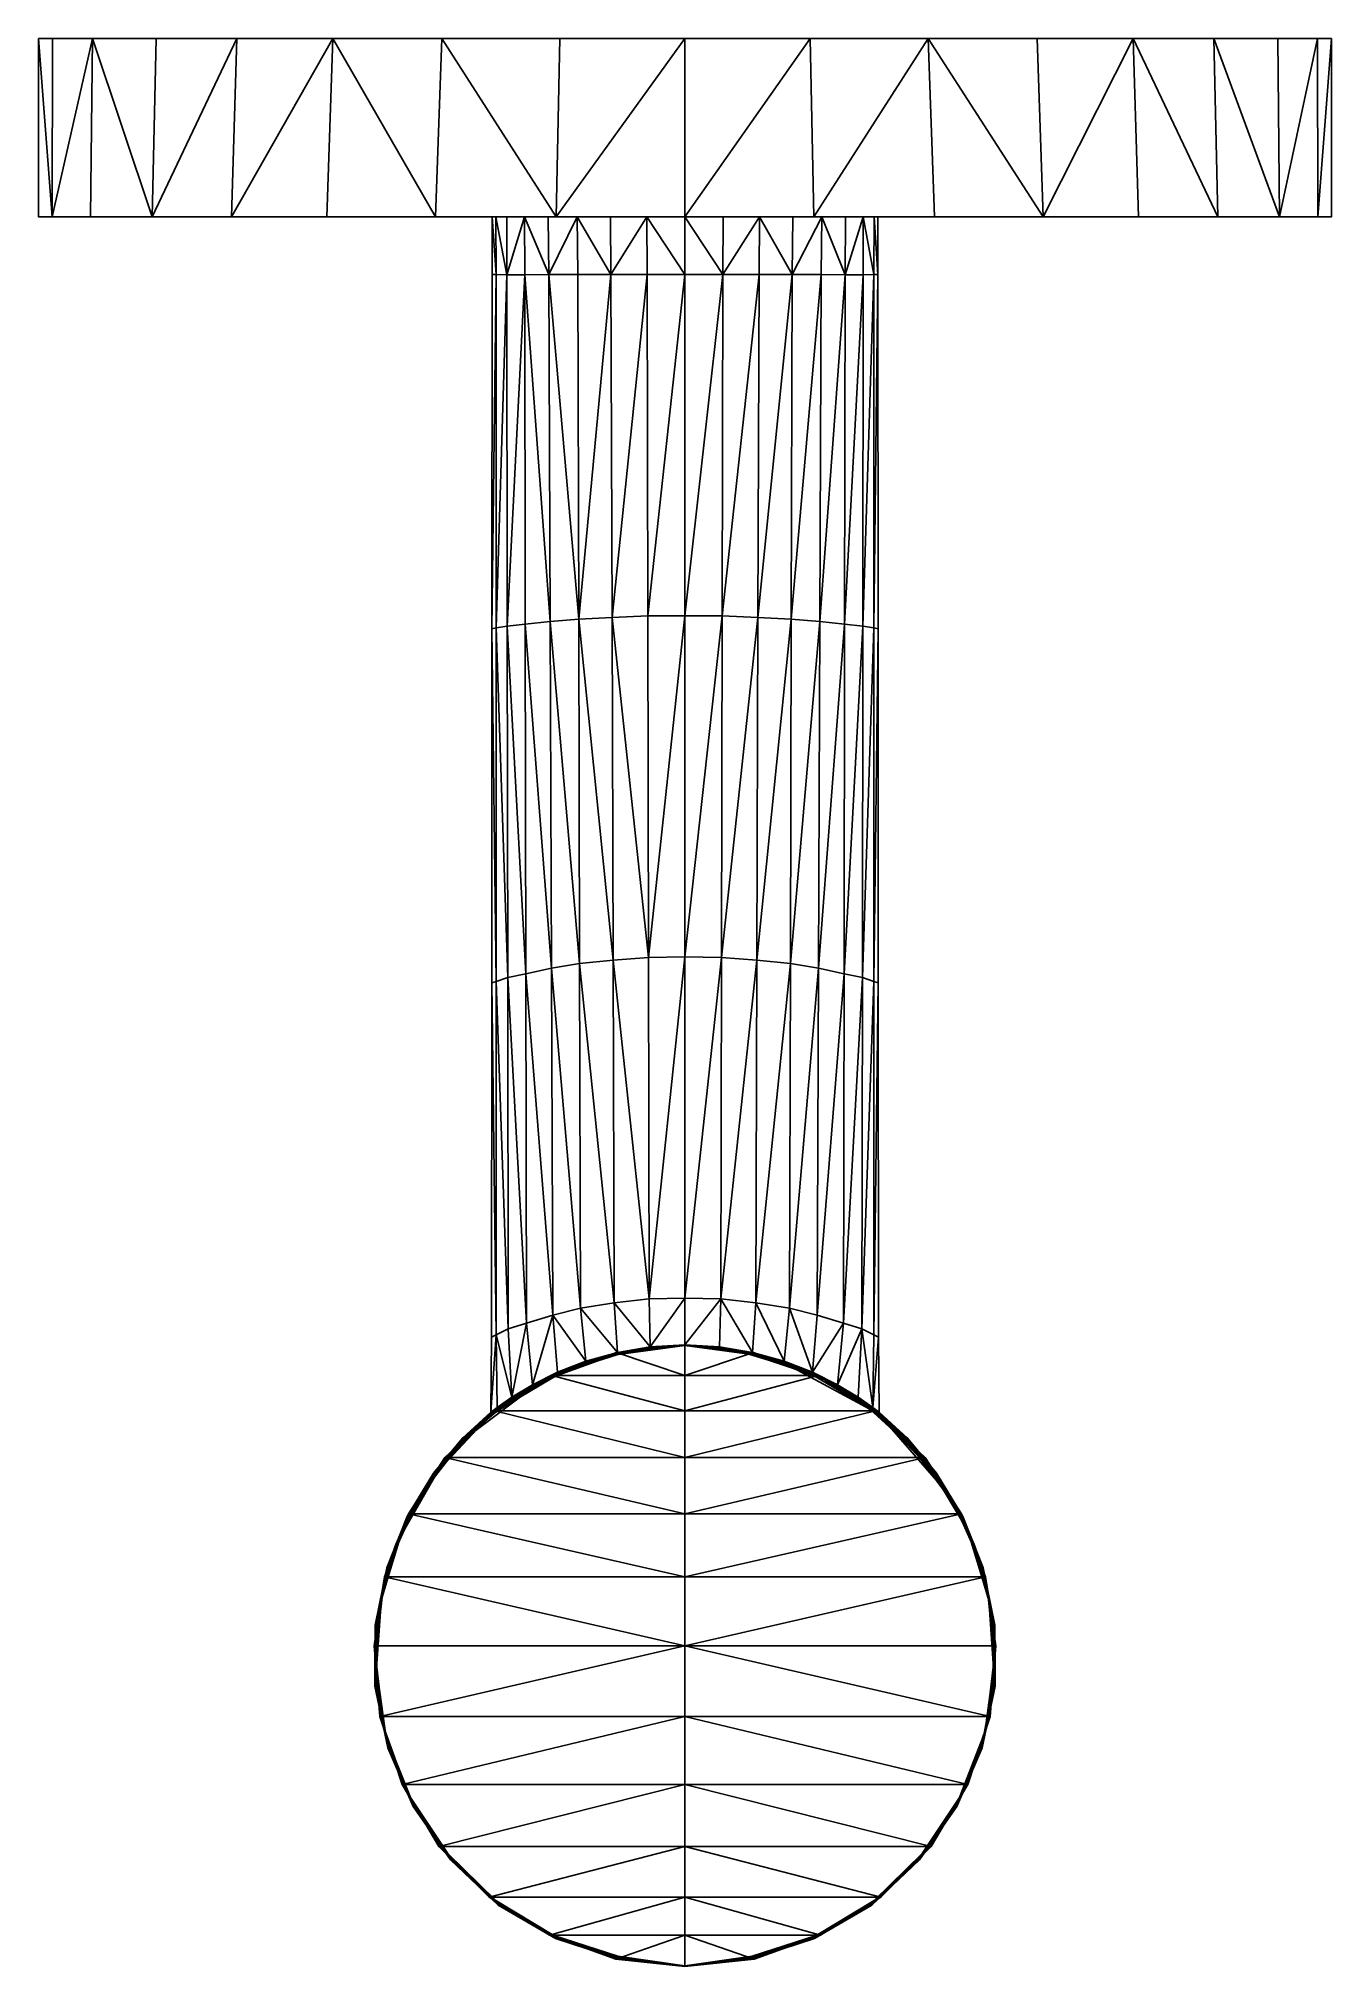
# Model space of a CAD drawing. Header units: centimetres. Extents: x -2.54 to 2.54, y -7.57 to 0.
import ezdxf

# ---------------------------------------------------------------- set-up
doc = ezdxf.new("R2010")
doc.units = ezdxf.units.CM
doc.layers.get('0').update_dxf_attribs({"true_color": 0x5890e1})

msp = doc.modelspace()

# ---------------------------------------------------------------- meshes
at = {"color": 18, "true_color": 0x000000}
mesh = msp.add_polyface(dxfattribs=at)
corners = [(-1.3809, 0, 5.4298), (-1.757, 0, 5.129), (-1.7785, -0.7, 5.1094), (-1.4037, -0.7, 5.4135), (-0.9767, -0.7, 5.6398), (-0.9525, 0, 5.6498), (-2.089, -0.7, 4.737), (-2.0737, 0, 4.7597), (-2.4825, -0.7, 3.8197), (-2.3317, -0.7, 4.3041), (-2.3244, 0, 4.323), (-2.4809, 0, 3.8269), (-1.5113, -0.7, 3.939), (-1.3582, -0.7, 4.222), (-1.156, -0.7, 4.4673), (-1.5977, -0.7, 3.6252), (-0.697, -0.7, 3.5917), (-2.5355, 0, 3.3), (-2.5355, -0.7, 3.3), (0.0022, 0, 3.3), (0.0022, 0, 3.8269), (0.0022, 0, 4.323), (0.0022, 0, 4.7597), (-1.7785, -0.7, 1.4906), (-1.4037, -0.7, 1.1865), (-0.912, -0.7, 1.9284), (-1.156, -0.7, 2.1327), (-1.3809, 0, 1.1702), (-1.757, 0, 1.471), (-0.9767, -0.7, 0.9602), (-2.089, -0.7, 1.863), (-2.0737, 0, 1.8403), (-2.4825, -0.7, 2.7803), (-2.4809, 0, 2.7731), (-2.3244, 0, 2.277), (-2.3317, -0.7, 2.2959), (-1.5113, -0.7, 2.661), (-1.3582, -0.7, 2.378), (-1.5977, -0.7, 2.9748), (-0.697, -0.7, 3.0083), (-1.6163, -0.7, 3.3), (-0.7405, -0.7, 3.1517), (0.0022, 0, 2.7731), (0.0022, 0, 2.277), (0.0022, 0, 1.8403)]
mesh.append_faces([[corners[k] for k in face] for face in [(0, 1, 2), (2, 3, 0), (4, 5, 0), (0, 3, 4), (6, 2, 1), (1, 7, 6), (8, 9, 10), (10, 11, 8), (10, 9, 6), (6, 7, 10), (12, 13, 6), (6, 9, 12), (2, 6, 13), (13, 14, 2), (12, 9, 8), (8, 15, 12), (13, 12, 16), (16, 12, 15), (8, 11, 17), (17, 18, 8), (19, 17, 11), (20, 11, 10), (21, 10, 7), (22, 7, 1), (23, 24, 25), (25, 26, 23), (27, 24, 23), (23, 28, 27), (29, 24, 27), (30, 31, 28), (28, 23, 30), (32, 33, 34), (34, 35, 32), (34, 31, 30), (30, 35, 34), (36, 35, 30), (30, 37, 36), (23, 26, 37), (37, 30, 23), (36, 38, 32), (32, 35, 36), (39, 36, 37), (38, 36, 39), (40, 38, 41), (38, 40, 18), (18, 32, 38), (32, 18, 17), (17, 33, 32), (33, 17, 19), (34, 33, 42), (31, 34, 43), (28, 31, 44)]], dxfattribs={"vtx2": -1, "color": 18})
mesh = msp.add_polyface(dxfattribs=at)
corners = [(-0.5039, -0.7, 5.7883), (0.0022, -0.7, 5.8367), (0.0022, 0, 5.8367), (-0.4893, 0, 5.7905), (-0.9525, 0, 5.6498), (-0.9767, -0.7, 5.6398), (-0.6299, -0.7, 4.8201), (-0.3193, -0.7, 4.8933), (-0.1471, -0.7, 4.0428), (-0.2901, -0.7, 4.0008), (-0.912, -0.7, 4.6716), (-1.4037, -0.7, 5.4135), (-0.697, -0.7, 3.5917), (-0.6274, -0.7, 3.7223), (-1.3582, -0.7, 4.222), (-1.156, -0.7, 4.4673), (-2.4809, 0, 3.8269), (0.0022, 0, 3.8269), (0.0022, 0, 3.3), (-2.3244, 0, 4.323), (0.0022, 0, 4.323), (-2.0737, 0, 4.7597), (0.0022, 0, 4.7597), (-1.757, 0, 5.129), (0.0022, 0, 5.129), (-1.3809, 0, 5.4298), (0.0022, 0, 5.4298), (0.0022, 0, 5.6498), (-0.5039, -0.7, 0.8117), (-0.4893, 0, 0.8095), (0.0022, 0, 0.7633), (0.0022, -0.7, 0.7633), (-0.9767, -0.7, 0.9602), (-0.9525, 0, 0.9502), (-0.3193, -0.7, 1.7067), (-0.6299, -0.7, 1.7799), (0.0022, -0.7, 1.6854), (0.0022, -0.7, 2.5437), (-0.1471, -0.7, 2.5572), (-0.2901, -0.7, 2.5992), (-1.156, -0.7, 2.1327), (-0.912, -0.7, 1.9284), (-0.421, -0.7, 2.6686), (-0.5344, -0.7, 2.7633), (-1.4037, -0.7, 1.1865), (-1.3809, 0, 1.1702), (-1.3582, -0.7, 2.378), (-0.6274, -0.7, 2.8777), (-0.697, -0.7, 3.0083), (-0.7405, -0.7, 3.1517), (-1.5977, -0.7, 2.9748), (-0.755, -0.7, 3.3), (-1.6163, -0.7, 3.3), (0.0022, 0, 2.7731), (-2.4809, 0, 2.7731), (0.0022, 0, 2.277), (-2.3244, 0, 2.277), (0.0022, 0, 1.8403), (-2.0737, 0, 1.8403), (0.0022, 0, 1.471), (-1.757, 0, 1.471), (0.0022, 0, 1.1702), (0.0022, 0, 0.9502)]
mesh.append_faces([[corners[k] for k in face] for face in [(0, 1, 2), (2, 3, 0), (0, 3, 4), (4, 5, 0), (5, 6, 7), (8, 7, 6), (6, 9, 8), (9, 6, 10), (6, 5, 11), (11, 10, 6), (12, 13, 14), (15, 14, 13), (16, 17, 18), (19, 20, 17), (21, 22, 20), (23, 24, 22), (24, 23, 25), (25, 26, 24), (26, 25, 4), (4, 27, 26), (27, 4, 3), (3, 2, 27), (28, 29, 30), (30, 31, 28), (28, 32, 33), (33, 29, 28), (34, 35, 32), (34, 36, 37), (37, 38, 34), (38, 39, 35), (35, 34, 38), (40, 41, 42), (42, 43, 40), (39, 42, 41), (41, 35, 39), (35, 41, 44), (44, 32, 35), (45, 33, 32), (46, 47, 48), (40, 43, 47), (47, 46, 40), (48, 49, 50), (49, 51, 52), (18, 53, 54), (53, 55, 56), (55, 57, 58), (57, 59, 60), (59, 61, 45), (45, 60, 59), (61, 62, 33), (33, 45, 61), (62, 30, 29), (29, 33, 62)]], dxfattribs={"vtx2": -1, "color": 18})
mesh = msp.add_polyface(dxfattribs=at)
corners = [(0.4938, 0, 5.7905), (0.0022, 0, 5.8367), (0.0022, -0.7, 5.8367), (0.5084, -0.7, 5.7883), (0.9811, -0.7, 5.6398), (0.9569, 0, 5.6498), (0.6343, -0.7, 4.8201), (0.3237, -0.7, 4.8933), (0.2946, -0.7, 4.0008), (0.9165, -0.7, 4.6716), (1.4081, -0.7, 5.4135), (1.3627, -0.7, 4.222), (0.6319, -0.7, 3.7223), (0.7015, -0.7, 3.5917), (1.5158, -0.7, 3.939), (0.7449, -0.7, 3.4483), (0.0022, 0, 3.3), (0.0022, 0, 3.8269), (2.4854, 0, 3.8269), (0.0022, 0, 4.323), (2.3289, 0, 4.323), (0.0022, 0, 4.7597), (2.0781, 0, 4.7597), (0.0022, 0, 5.129), (1.7615, 0, 5.129), (1.3853, 0, 5.4298), (0.0022, 0, 5.4298), (0.0022, 0, 5.6498), (0.4938, 0, 0.8095), (0.5084, -0.7, 0.8117), (0.0022, -0.7, 0.7633), (0.0022, 0, 0.7633), (0.9569, 0, 0.9502), (0.9811, -0.7, 0.9602), (0.3237, -0.7, 1.7067), (0.0022, -0.7, 1.6854), (0.6343, -0.7, 1.7799), (0.0022, -0.7, 2.5437), (0.1515, -0.7, 2.5572), (0.2946, -0.7, 2.5992), (0.4255, -0.7, 2.6686), (0.9165, -0.7, 1.9284), (1.1605, -0.7, 2.1327), (0.5389, -0.7, 2.7633), (1.4081, -0.7, 1.1865), (0.7015, -0.7, 3.0083), (0.6319, -0.7, 2.8777), (1.3627, -0.7, 2.378), (0.7449, -0.7, 3.1517), (1.5158, -0.7, 2.661), (2.4854, 0, 2.7731), (0.0022, 0, 2.7731), (2.3289, 0, 2.277), (0.0022, 0, 2.277), (2.0781, 0, 1.8403), (0.0022, 0, 1.8403), (1.7615, 0, 1.471), (0.0022, 0, 1.471), (1.3853, 0, 1.1702), (0.0022, 0, 1.1702), (0.0022, 0, 0.9502)]
mesh.append_faces([[corners[k] for k in face] for face in [(0, 1, 2), (2, 3, 0), (3, 4, 5), (5, 0, 3), (6, 4, 3), (3, 7, 6), (8, 6, 7), (9, 6, 8), (10, 4, 6), (6, 9, 10), (11, 12, 13), (14, 13, 15), (16, 17, 18), (17, 19, 20), (19, 21, 22), (21, 23, 24), (25, 24, 23), (23, 26, 25), (5, 25, 26), (26, 27, 5), (0, 5, 27), (27, 1, 0), (28, 29, 30), (30, 31, 28), (29, 28, 32), (32, 33, 29), (29, 34, 35), (36, 34, 29), (29, 33, 36), (37, 35, 34), (34, 38, 37), (39, 38, 34), (34, 36, 39), (40, 41, 42), (42, 43, 40), (41, 40, 39), (39, 36, 41), (44, 41, 36), (36, 33, 44), (45, 46, 47), (46, 43, 42), (48, 45, 49), (50, 51, 16), (52, 53, 51), (54, 55, 53), (56, 57, 55), (58, 59, 57), (57, 56, 58), (32, 60, 59), (59, 58, 32), (28, 31, 60), (60, 32, 28)]], dxfattribs={"vtx2": -1, "color": 18})
mesh = msp.add_polyface(dxfattribs=at)
corners = [(1.4081, -0.7, 5.4135), (1.7829, -0.7, 5.1094), (1.7615, 0, 5.129), (1.3853, 0, 5.4298), (0.9569, 0, 5.6498), (0.9811, -0.7, 5.6398), (2.0934, -0.7, 4.737), (2.0781, 0, 4.7597), (2.4854, 0, 3.8269), (2.3289, 0, 4.323), (2.3362, -0.7, 4.3041), (2.487, -0.7, 3.8197), (1.3627, -0.7, 4.222), (1.5158, -0.7, 3.939), (1.1605, -0.7, 4.4673), (1.6022, -0.7, 3.6252), (0.7015, -0.7, 3.5917), (0.6319, -0.7, 3.7223), (0.7449, -0.7, 3.4483), (2.54, 0, 3.3), (2.54, -0.7, 3.3), (0.0022, 0, 3.3), (0.0022, 0, 3.8269), (0.0022, 0, 4.323), (0.0022, 0, 4.7597), (0.9165, -0.7, 1.9284), (1.4081, -0.7, 1.1865), (1.7829, -0.7, 1.4906), (1.1605, -0.7, 2.1327), (1.3853, 0, 1.1702), (1.7615, 0, 1.471), (0.9811, -0.7, 0.9602), (0.9569, 0, 0.9502), (2.0781, 0, 1.8403), (2.0934, -0.7, 1.863), (2.4854, 0, 2.7731), (2.487, -0.7, 2.7803), (2.3362, -0.7, 2.2959), (2.3289, 0, 2.277), (1.5158, -0.7, 2.661), (1.3627, -0.7, 2.378), (1.6022, -0.7, 2.9748), (0.7015, -0.7, 3.0083), (0.6319, -0.7, 2.8777), (0.7449, -0.7, 3.1517), (1.6207, -0.7, 3.3), (0.0022, 0, 2.7731), (0.0022, 0, 2.277), (0.0022, 0, 1.8403)]
mesh.append_faces([[corners[k] for k in face] for face in [(0, 1, 2), (2, 3, 0), (0, 3, 4), (4, 5, 0), (2, 1, 6), (6, 7, 2), (8, 9, 10), (10, 11, 8), (7, 6, 10), (10, 9, 7), (6, 12, 13), (13, 10, 6), (1, 14, 12), (12, 6, 1), (10, 13, 15), (16, 13, 12), (17, 12, 14), (18, 15, 13), (19, 8, 11), (11, 20, 19), (8, 19, 21), (9, 8, 22), (7, 9, 23), (2, 7, 24), (25, 26, 27), (27, 28, 25), (26, 29, 30), (30, 27, 26), (26, 31, 32), (32, 29, 26), (30, 33, 34), (34, 27, 30), (35, 36, 37), (37, 38, 35), (33, 38, 37), (37, 34, 33), (34, 37, 39), (39, 40, 34), (27, 34, 40), (40, 28, 27), (41, 39, 37), (37, 36, 41), (40, 39, 42), (28, 40, 43), (39, 41, 44), (20, 45, 41), (41, 36, 20), (19, 20, 36), (36, 35, 19), (21, 19, 35), (46, 35, 38), (47, 38, 33), (48, 33, 30)]], dxfattribs={"vtx2": -1, "color": 18})
mesh = msp.add_polyface(dxfattribs=at)
corners = [(-0.5039, -0.7, 5.7883), (-0.3193, -0.7, 4.8933), (0.0022, -0.7, 4.9146), (0.0022, -0.7, 5.8367), (-0.9767, -0.7, 5.6398), (-0.1471, -0.7, 4.0428), (0.0022, -0.7, 4.0563), (-0.1464, -0.9264, 4.0411), (0.0022, -0.9261, 4.0563), (-0.2901, -0.7, 4.0008), (-0.2885, -0.9269, 3.9991), (-0.421, -0.7, 3.9314), (-0.5344, -0.7, 3.8367), (-0.5328, -0.9268, 3.8351), (-0.4187, -0.9269, 3.9291), (-1.156, -0.7, 4.4673), (-0.912, -0.7, 4.6716), (-1.7785, -0.7, 5.1094), (-1.4037, -0.7, 5.4135), (-0.6274, -0.7, 3.7223), (-1.5977, -0.7, 3.6252), (-0.7405, -0.7, 3.4483), (-0.697, -0.7, 3.5917), (-0.7393, -0.9267, 3.4483), (-0.6968, -0.927, 3.5909), (-0.6268, -0.927, 3.7211), (-0.755, -0.7, 3.3), (-0.755, -0.9266, 3.3), (-1.6163, -0.7, 3.3), (-2.4825, -0.7, 3.8197), (-2.5355, -0.7, 3.3), (-0.1437, -2.2668, 4.0421), (-0.5039, -0.7, 0.8117), (0.0022, -0.7, 0.7633), (0.0022, -0.7, 1.6854), (-0.3193, -0.7, 1.7067), (-0.9767, -0.7, 0.9602), (-0.1471, -0.7, 2.5572), (0.0022, -0.7, 2.5437), (0.0022, -0.9261, 2.5437), (-0.1464, -0.9264, 2.5589), (-0.2885, -0.9269, 2.6009), (-0.2901, -0.7, 2.5992), (-0.421, -0.7, 2.6686), (-0.4187, -0.9269, 2.6709), (-0.5328, -0.9268, 2.7649), (-0.5344, -0.7, 2.7633), (-0.7405, -0.7, 3.1517), (-0.697, -0.7, 3.0083), (-0.6968, -0.927, 3.0091), (-0.7393, -0.9267, 3.1517), (-0.6274, -0.7, 2.8777), (-0.6268, -0.927, 2.8789), (-0.1437, -2.2668, 2.5579)]
mesh.append_faces([[corners[k] for k in face] for face in [(0, 1, 2), (2, 3, 0), (1, 0, 4), (1, 5, 6), (6, 2, 1), (5, 7, 8), (8, 6, 5), (5, 9, 10), (10, 7, 5), (11, 12, 13), (13, 14, 11), (10, 9, 11), (11, 14, 10), (15, 12, 11), (11, 16, 15), (16, 11, 9), (17, 15, 16), (16, 18, 17), (19, 12, 15), (20, 21, 22), (21, 23, 24), (24, 22, 21), (24, 25, 19), (19, 22, 24), (13, 12, 19), (19, 25, 13), (23, 21, 26), (26, 27, 23), (21, 20, 28), (28, 26, 21), (20, 29, 30), (30, 28, 20), (8, 7, 31), (32, 33, 34), (34, 35, 32), (36, 32, 35), (37, 38, 39), (39, 40, 37), (37, 40, 41), (41, 42, 37), (43, 44, 45), (45, 46, 43), (41, 44, 43), (43, 42, 41), (47, 48, 49), (49, 50, 47), (49, 48, 51), (51, 52, 49), (45, 52, 51), (51, 46, 45), (50, 27, 26), (26, 47, 50), (53, 40, 39)]], dxfattribs={"vtx2": -1, "color": 18})
mesh = msp.add_polyface(dxfattribs=at)
corners = [(1.6207, -0.7, 3.3), (1.6022, -0.7, 3.6252), (0.7449, -0.7, 3.4483), (0.7595, -0.7, 3.3), (0.0022, -0.7, 4.9146), (0.3237, -0.7, 4.8933), (0.5084, -0.7, 5.7883), (0.0022, -0.7, 5.8367), (0.0022, -0.7, 4.0563), (0.1515, -0.7, 4.0428), (0.2946, -0.7, 4.0008), (0.0022, -0.9261, 4.0563), (0.1508, -0.9264, 4.0411), (0.2929, -0.9269, 3.9991), (0.4232, -0.9269, 3.9291), (0.5373, -0.9268, 3.8351), (0.5389, -0.7, 3.8367), (0.4255, -0.7, 3.9314), (1.1605, -0.7, 4.4673), (0.9165, -0.7, 4.6716), (1.7829, -0.7, 5.1094), (1.4081, -0.7, 5.4135), (2.487, -0.7, 3.8197), (2.3362, -0.7, 4.3041), (0.6319, -0.7, 3.7223), (0.7015, -0.7, 3.5917), (0.7013, -0.927, 3.5909), (0.7437, -0.9267, 3.4483), (0.6313, -0.927, 3.7211), (0.7595, -0.9266, 3.3), (2.54, -0.7, 3.3), (0.0022, -2.2659, 4.0573), (0.7449, -0.7, 3.1517), (1.6022, -0.7, 2.9748), (0.0022, -0.7, 1.6854), (0.0022, -0.7, 0.7633), (0.5084, -0.7, 0.8117), (0.0022, -0.7, 2.5437), (0.1515, -0.7, 2.5572), (0.1508, -0.9264, 2.5589), (0.0022, -0.9261, 2.5437), (0.2946, -0.7, 2.5992), (0.2929, -0.9269, 2.6009), (0.4232, -0.9269, 2.6709), (0.4255, -0.7, 2.6686), (0.5389, -0.7, 2.7633), (0.5373, -0.9268, 2.7649), (0.7015, -0.7, 3.0083), (0.7437, -0.9267, 3.1517), (0.7013, -0.927, 3.0091), (0.6313, -0.927, 2.8789), (0.6319, -0.7, 2.8777), (0.0022, -2.2659, 2.5427)]
mesh.append_faces([[corners[k] for k in face] for face in [(0, 1, 2), (2, 3, 0), (4, 5, 6), (6, 7, 4), (8, 9, 5), (5, 4, 8), (5, 9, 10), (8, 11, 12), (12, 9, 8), (12, 13, 10), (10, 9, 12), (14, 15, 16), (16, 17, 14), (14, 17, 10), (10, 13, 14), (17, 16, 18), (18, 19, 17), (10, 17, 19), (19, 18, 20), (20, 21, 19), (1, 22, 23), (18, 16, 24), (25, 26, 27), (27, 2, 25), (25, 24, 28), (28, 26, 25), (28, 24, 16), (16, 15, 28), (29, 3, 2), (2, 27, 29), (30, 22, 1), (1, 0, 30), (12, 11, 31), (0, 3, 32), (32, 33, 0), (34, 35, 36), (37, 38, 39), (39, 40, 37), (39, 38, 41), (41, 42, 39), (43, 44, 45), (45, 46, 43), (43, 42, 41), (41, 44, 43), (47, 32, 48), (48, 49, 47), (47, 49, 50), (50, 51, 47), (50, 46, 45), (45, 51, 50), (29, 48, 32), (32, 3, 29), (52, 40, 39)]], dxfattribs={"vtx2": -1, "color": 18})
mesh = msp.add_polyface(dxfattribs=at)
corners = [(0.0022, -2.2659, 4.0573), (-0.1437, -2.2668, 4.0421), (-0.141, -3.6073, 4.0431), (0.0022, -3.6057, 4.0583), (-0.2842, -2.2726, 4.0008), (-0.2799, -3.6182, 4.0024), (-0.4115, -3.6317, 3.9311), (-0.4151, -2.2793, 3.9301), (-0.5275, -2.2883, 3.8381), (-0.6223, -3.6716, 3.7243), (-0.6246, -2.2993, 3.7227), (-0.6954, -2.3066, 3.5932), (-0.5223, -3.6498, 3.8411), (-0.6939, -3.6863, 3.5955), (-0.7394, -2.314, 3.4503), (-0.7395, -3.7013, 3.4522), (-0.7558, -2.3169, 3.3), (0.0022, -0.9261, 4.0563), (-0.1464, -0.9264, 4.0411), (-0.2885, -0.9269, 3.9991), (-0.4187, -0.9269, 3.9291), (-0.5328, -0.9268, 3.8351), (-0.6268, -0.927, 3.7211), (-0.6968, -0.927, 3.5909), (-0.7393, -0.9267, 3.4483), (-0.755, -0.9266, 3.3), (0.0022, -2.2659, 2.5427), (0.0022, -3.6057, 2.5417), (-0.141, -3.6073, 2.5569), (-0.1437, -2.2668, 2.5579), (-0.2799, -3.6182, 2.5976), (-0.2842, -2.2726, 2.5992), (-0.5275, -2.2883, 2.7619), (-0.4151, -2.2793, 2.6699), (-0.4115, -3.6317, 2.6689), (-0.6954, -2.3066, 3.0068), (-0.6246, -2.2993, 2.8773), (-0.6223, -3.6716, 2.8757), (-0.5223, -3.6498, 2.7589), (-0.7394, -2.314, 3.1497), (-0.6939, -3.6863, 3.0045), (-0.7395, -3.7013, 3.1478), (0.0022, -0.9261, 2.5437), (-0.1464, -0.9264, 2.5589), (-0.2885, -0.9269, 2.6009), (-0.5328, -0.9268, 2.7649), (-0.4187, -0.9269, 2.6709), (-0.6268, -0.927, 2.8789), (-0.6968, -0.927, 3.0091), (-0.7393, -0.9267, 3.1517)]
mesh.append_faces([[corners[k] for k in face] for face in [(0, 1, 2), (2, 3, 0), (2, 1, 4), (4, 5, 2), (6, 7, 8), (5, 4, 7), (7, 6, 5), (9, 10, 11), (12, 8, 10), (13, 11, 14), (15, 14, 16), (1, 0, 17), (18, 19, 4), (4, 1, 18), (7, 20, 21), (21, 8, 7), (19, 20, 7), (7, 4, 19), (22, 23, 11), (11, 10, 22), (8, 21, 22), (22, 10, 8), (23, 24, 14), (14, 11, 23), (24, 25, 16), (16, 14, 24), (26, 27, 28), (28, 29, 26), (28, 30, 31), (31, 29, 28), (32, 33, 34), (30, 34, 33), (33, 31, 30), (35, 36, 37), (36, 32, 38), (39, 35, 40), (16, 39, 41), (42, 26, 29), (43, 29, 31), (31, 44, 43), (33, 32, 45), (45, 46, 33), (44, 31, 33), (33, 46, 44), (47, 36, 35), (35, 48, 47), (32, 36, 47), (47, 45, 32), (48, 35, 39), (39, 49, 48), (49, 39, 16), (16, 25, 49)]], dxfattribs={"vtx2": -1, "color": 18})
mesh = msp.add_polyface(dxfattribs=at)
corners = [(0.0022, -3.6057, 4.0583), (0.1455, -3.6073, 4.0431), (0.1482, -2.2668, 4.0421), (0.0022, -2.2659, 4.0573), (0.2887, -2.2726, 4.0008), (0.2844, -3.6182, 4.0024), (0.532, -2.2883, 3.8381), (0.4196, -2.2793, 3.9301), (0.416, -3.6317, 3.9311), (0.6998, -2.3066, 3.5932), (0.629, -2.2993, 3.7227), (0.6268, -3.6716, 3.7243), (0.5268, -3.6498, 3.8411), (0.7439, -2.314, 3.4503), (0.6984, -3.6863, 3.5955), (0.7602, -2.3169, 3.3), (0.744, -3.7013, 3.4522), (0.1508, -0.9264, 4.0411), (0.2929, -0.9269, 3.9991), (0.5373, -0.9268, 3.8351), (0.4232, -0.9269, 3.9291), (0.7013, -0.927, 3.5909), (0.6313, -0.927, 3.7211), (0.7437, -0.9267, 3.4483), (0.7595, -0.9266, 3.3), (0.0022, -3.6057, 2.5417), (0.0022, -2.2659, 2.5427), (0.1482, -2.2668, 2.5579), (0.1455, -3.6073, 2.5569), (0.2887, -2.2726, 2.5992), (0.2844, -3.6182, 2.5976), (0.416, -3.6317, 2.6689), (0.4196, -2.2793, 2.6699), (0.532, -2.2883, 2.7619), (0.6268, -3.6716, 2.8757), (0.629, -2.2993, 2.8773), (0.6998, -2.3066, 3.0068), (0.5268, -3.6498, 2.7589), (0.6984, -3.6863, 3.0045), (0.7439, -2.314, 3.1497), (0.744, -3.7013, 3.1478), (0.1508, -0.9264, 2.5589), (0.2929, -0.9269, 2.6009), (0.5373, -0.9268, 2.7649), (0.4232, -0.9269, 2.6709), (0.7013, -0.927, 3.0091), (0.6313, -0.927, 2.8789), (0.7437, -0.9267, 3.1517)]
mesh.append_faces([[corners[k] for k in face] for face in [(0, 1, 2), (2, 3, 0), (4, 2, 1), (1, 5, 4), (6, 7, 8), (7, 4, 5), (5, 8, 7), (9, 10, 11), (10, 6, 12), (13, 9, 14), (15, 13, 16), (3, 2, 17), (18, 17, 2), (2, 4, 18), (19, 20, 7), (7, 6, 19), (20, 18, 4), (4, 7, 20), (21, 22, 10), (10, 9, 21), (22, 19, 6), (6, 10, 22), (23, 21, 9), (9, 13, 23), (24, 23, 13), (13, 15, 24), (25, 26, 27), (27, 28, 25), (29, 30, 28), (28, 27, 29), (31, 32, 33), (32, 31, 30), (30, 29, 32), (34, 35, 36), (37, 33, 35), (38, 36, 39), (40, 39, 15), (41, 27, 26), (42, 29, 27), (27, 41, 42), (43, 33, 32), (32, 44, 43), (44, 32, 29), (29, 42, 44), (45, 36, 35), (35, 46, 45), (46, 35, 33), (33, 43, 46), (47, 39, 36), (36, 45, 47), (24, 15, 39), (39, 47, 24)]], dxfattribs={"vtx2": -1, "color": 18})
mesh = msp.add_polyface(dxfattribs=at)
corners = [(-0.5275, -2.2883, 3.8381), (-0.5223, -3.6498, 3.8411), (-0.4115, -3.6317, 3.9311), (-0.6954, -2.3066, 3.5932), (-0.6939, -3.6863, 3.5955), (-0.6223, -3.6716, 3.7243), (-0.6246, -2.2993, 3.7227), (-0.7394, -2.314, 3.4503), (-0.7395, -3.7013, 3.4522), (-0.7558, -2.3169, 3.3), (-0.7565, -3.7072, 3.3), (0.416, -3.6317, 3.9311), (0.5268, -3.6498, 3.8411), (0.532, -2.2883, 3.8381), (0.6268, -3.6716, 3.7243), (0.6984, -3.6863, 3.5955), (0.6998, -2.3066, 3.5932), (0.629, -2.2993, 3.7227), (0.744, -3.7013, 3.4522), (0.7439, -2.314, 3.4503), (0.761, -3.7072, 3.3), (0.7602, -2.3169, 3.3), (0.0022, -3.6057, 4.0583), (-0.141, -3.6073, 4.0431), (-0.1384, -4.9477, 4.0441), (-0.2799, -3.6182, 4.0024), (-0.4079, -4.984, 3.9321), (-0.2757, -4.9639, 4.0041), (-0.6201, -5.0439, 3.726), (-0.517, -5.0113, 3.8441), (-0.6924, -5.0659, 3.5977), (-0.7397, -5.0887, 3.4542), (0.1455, -3.6073, 4.0431), (0.0022, -4.9456, 4.0593), (0.2844, -3.6182, 4.0024), (0.1428, -4.9477, 4.0441), (0.4124, -4.984, 3.9321), (0.2801, -4.9639, 4.0041), (0.6246, -5.0439, 3.726), (0.5215, -5.0113, 3.8441), (0.6969, -5.0659, 3.5977), (0.7441, -5.0887, 3.4542), (-0.4115, -3.6317, 2.6689), (-0.5223, -3.6498, 2.7589), (-0.5275, -2.2883, 2.7619), (-0.6223, -3.6716, 2.8757), (-0.6939, -3.6863, 3.0045), (-0.6954, -2.3066, 3.0068), (-0.6246, -2.2993, 2.8773), (-0.7395, -3.7013, 3.1478), (-0.7394, -2.314, 3.1497), (0.532, -2.2883, 2.7619), (0.5268, -3.6498, 2.7589), (0.416, -3.6317, 2.6689), (0.6998, -2.3066, 3.0068), (0.6984, -3.6863, 3.0045), (0.6268, -3.6716, 2.8757), (0.629, -2.2993, 2.8773), (0.7439, -2.314, 3.1497), (0.744, -3.7013, 3.1478), (-0.1384, -4.9477, 2.5559), (-0.141, -3.6073, 2.5569), (0.0022, -3.6057, 2.5417), (0.0022, -4.9456, 2.5407), (-0.2799, -3.6182, 2.5976), (-0.4079, -4.984, 2.6679), (-0.2757, -4.9639, 2.5959), (-0.6201, -5.0439, 2.874), (-0.517, -5.0113, 2.7559), (-0.6924, -5.0659, 3.0023), (-0.7397, -5.0887, 3.1458), (0.1455, -3.6073, 2.5569), (0.1428, -4.9477, 2.5559), (0.2844, -3.6182, 2.5976), (0.4124, -4.984, 2.6679), (0.2801, -4.9639, 2.5959), (0.6246, -5.0439, 2.874), (0.5215, -5.0113, 2.7559), (0.6969, -5.0659, 3.0023), (0.7441, -5.0887, 3.1458)]
mesh.append_faces([[corners[k] for k in face] for face in [(0, 1, 2), (3, 4, 5), (6, 5, 1), (7, 8, 4), (9, 10, 8), (11, 12, 13), (14, 15, 16), (12, 14, 17), (15, 18, 19), (18, 20, 21), (22, 23, 24), (24, 23, 25), (26, 2, 1), (27, 25, 2), (28, 5, 4), (29, 1, 5), (30, 4, 8), (31, 8, 10), (32, 22, 33), (34, 32, 35), (12, 11, 36), (11, 34, 37), (15, 14, 38), (14, 12, 39), (18, 15, 40), (20, 18, 41), (42, 43, 44), (45, 46, 47), (43, 45, 48), (46, 49, 50), (49, 10, 9), (51, 52, 53), (54, 55, 56), (57, 56, 52), (58, 59, 55), (21, 20, 59), (60, 61, 62), (62, 63, 60), (64, 61, 60), (43, 42, 65), (42, 64, 66), (46, 45, 67), (45, 43, 68), (49, 46, 69), (10, 49, 70), (63, 62, 71), (72, 71, 73), (74, 53, 52), (75, 73, 53), (76, 56, 55), (77, 52, 56), (78, 55, 59), (79, 59, 20)]], dxfattribs={"vtx2": -1, "color": 18})
mesh = msp.add_polyface(dxfattribs=at)
corners = [(-0.1339, -5.1365, 4.046), (-0.1384, -4.9477, 4.0441), (-0.2757, -4.9639, 4.0041), (0.0022, -5.1282, 4.0593), (0.0022, -4.9456, 4.0593), (-0.3868, -5.1928, 3.9498), (-0.4079, -4.984, 3.9321), (-0.517, -5.0113, 3.8441), (-0.2633, -5.1584, 4.0095), (0.2677, -5.1584, 4.0095), (0.2801, -4.9639, 4.0041), (0.1428, -4.9477, 4.0441), (0.1383, -5.1365, 4.046), (0.5034, -5.2361, 3.8684), (0.5215, -5.0113, 3.8441), (0.4124, -4.984, 3.9321), (0.3913, -5.1928, 3.9498), (0.0022, -3.6057, 4.0583), (-0.2799, -3.6182, 4.0024), (-0.5223, -3.6498, 3.8411), (-0.4115, -3.6317, 3.9311), (-0.6939, -3.6863, 3.5955), (-0.6924, -5.0659, 3.5977), (-0.6201, -5.0439, 3.726), (-0.6223, -3.6716, 3.7243), (-0.7395, -3.7013, 3.4522), (-0.7397, -5.0887, 3.4542), (-0.7565, -3.7072, 3.3), (-0.7572, -5.0976, 3.3), (0.1455, -3.6073, 4.0431), (0.2844, -3.6182, 4.0024), (0.5268, -3.6498, 3.8411), (0.416, -3.6317, 3.9311), (0.6246, -5.0439, 3.726), (0.6969, -5.0659, 3.5977), (0.6984, -3.6863, 3.5955), (0.6268, -3.6716, 3.7243), (0.7441, -5.0887, 3.4542), (0.744, -3.7013, 3.4522), (0.7617, -5.0976, 3.3), (0.761, -3.7072, 3.3), (-0.2757, -4.9639, 2.5959), (-0.1384, -4.9477, 2.5559), (-0.1339, -5.1365, 2.554), (0.0022, -4.9456, 2.5407), (0.0022, -5.1282, 2.5407), (-0.517, -5.0113, 2.7559), (-0.4079, -4.984, 2.6679), (-0.3868, -5.1928, 2.6502), (-0.2633, -5.1584, 2.5905), (0.1428, -4.9477, 2.5559), (0.2801, -4.9639, 2.5959), (0.2677, -5.1584, 2.5905), (0.1383, -5.1365, 2.554), (0.4124, -4.984, 2.6679), (0.5215, -5.0113, 2.7559), (0.5034, -5.2361, 2.7316), (0.3913, -5.1928, 2.6502), (-0.2799, -3.6182, 2.5976), (-0.5223, -3.6498, 2.7589), (-0.4115, -3.6317, 2.6689), (-0.6201, -5.0439, 2.874), (-0.6924, -5.0659, 3.0023), (-0.6939, -3.6863, 3.0045), (-0.6223, -3.6716, 2.8757), (-0.7397, -5.0887, 3.1458), (-0.7395, -3.7013, 3.1478), (0.1455, -3.6073, 2.5569), (0.2844, -3.6182, 2.5976), (0.5268, -3.6498, 2.7589), (0.416, -3.6317, 2.6689), (0.6984, -3.6863, 3.0045), (0.6969, -5.0659, 3.0023), (0.6246, -5.0439, 2.874), (0.6268, -3.6716, 2.8757), (0.744, -3.7013, 3.1478), (0.7441, -5.0887, 3.1458)]
mesh.append_faces([[corners[k] for k in face] for face in [(0, 1, 2), (0, 3, 4), (4, 1, 0), (5, 6, 7), (8, 2, 6), (9, 10, 11), (11, 4, 3), (3, 12, 11), (13, 14, 15), (16, 15, 10), (1, 4, 17), (18, 2, 1), (19, 7, 6), (20, 6, 2), (21, 22, 23), (24, 23, 7), (25, 26, 22), (27, 28, 26), (4, 11, 29), (11, 10, 30), (15, 14, 31), (10, 15, 32), (33, 34, 35), (14, 33, 36), (34, 37, 38), (37, 39, 40), (41, 42, 43), (43, 42, 44), (44, 45, 43), (46, 47, 48), (47, 41, 49), (50, 51, 52), (52, 53, 50), (50, 53, 45), (45, 44, 50), (54, 55, 56), (51, 54, 57), (42, 41, 58), (47, 46, 59), (41, 47, 60), (61, 62, 63), (46, 61, 64), (62, 65, 66), (65, 28, 27), (67, 50, 44), (68, 51, 50), (69, 55, 54), (70, 54, 51), (71, 72, 73), (74, 73, 55), (75, 76, 72), (40, 39, 76)]], dxfattribs={"vtx2": -1, "color": 18})
mesh = msp.add_polyface(dxfattribs=at)
corners = [(-0.2757, -4.9639, 4.0041), (-0.2633, -5.1584, 4.0095), (-0.1339, -5.1365, 4.046), (-0.1881, -5.147, 4.3545), (0.0022, -5.1287, 4.3656), (0.0022, -5.1282, 4.0593), (-0.3743, -5.1923, 4.3174), (-0.2364, -5.1589, 4.637), (0.0022, -5.129, 4.6455), (0.0022, -5.1295, 5.0956), (-0.2798, -5.1648, 5.0914), (-0.4799, -5.2353, 4.5963), (0.0022, -5.1306, 5.9423), (-0.2781, -5.1686, 5.9407), (-0.2662, -5.1582, 6.6), (0.0022, -5.1315, 6.6), (0.0022, -5.1301, 5.5159), (-0.2871, -5.1669, 5.5144), (-0.5207, -5.249, 6.6), (-0.517, -5.0113, 3.8441), (-0.6201, -5.0439, 3.726), (-0.5964, -5.2848, 3.7649), (-0.4989, -5.2361, 3.8684), (-0.3868, -5.1928, 3.9498), (-0.4079, -4.984, 3.9321), (-0.7397, -5.0887, 3.4542), (-0.7572, -5.0976, 3.3), (-0.7595, -5.3928, 3.3), (-0.6772, -5.3337, 3.6366), (-0.6924, -5.0659, 3.5977), (0.0022, -5.249, 6.6), (-0.1339, -5.1365, 2.554), (-0.2633, -5.1584, 2.5905), (-0.2757, -4.9639, 2.5959), (0.0022, -5.1282, 2.5407), (0.0022, -5.1287, 2.2344), (-0.1881, -5.147, 2.2455), (-0.3743, -5.1923, 2.2826), (-0.2364, -5.1589, 1.963), (0.0022, -5.129, 1.9545), (0.0022, -5.1295, 1.5044), (-0.2798, -5.1648, 1.5086), (-0.4799, -5.2353, 2.0037), (0.0022, -5.1306, 0.6577), (0.0022, -5.1315), (-0.2662, -5.1582), (-0.2781, -5.1686, 0.6593), (0.0022, -5.1301, 1.0841), (-0.2871, -5.1669, 1.0856), (-0.5207, -5.249), (-0.517, -5.0113, 2.7559), (-0.4989, -5.2361, 2.7316), (-0.5964, -5.2848, 2.8351), (-0.6201, -5.0439, 2.874), (-0.3868, -5.1928, 2.6502), (-0.4079, -4.984, 2.6679), (-0.7397, -5.0887, 3.1458), (-0.6924, -5.0659, 3.0023), (-0.6772, -5.3337, 2.9634), (0.0022, -5.249)]
mesh.append_faces([[corners[k] for k in face] for face in [(0, 1, 2), (2, 3, 4), (4, 5, 2), (2, 1, 6), (6, 3, 2), (7, 8, 4), (4, 3, 7), (7, 3, 6), (9, 8, 7), (7, 10, 9), (10, 7, 11), (12, 13, 14), (14, 15, 12), (16, 17, 13), (13, 12, 16), (9, 10, 17), (17, 16, 9), (18, 14, 13), (19, 20, 21), (21, 22, 19), (19, 22, 23), (24, 23, 1), (25, 26, 27), (28, 29, 25), (20, 29, 28), (30, 15, 14), (31, 32, 33), (31, 34, 35), (35, 36, 31), (31, 36, 37), (37, 32, 31), (38, 36, 35), (35, 39, 38), (37, 36, 38), (40, 41, 38), (38, 39, 40), (42, 38, 41), (43, 44, 45), (45, 46, 43), (47, 43, 46), (46, 48, 47), (40, 47, 48), (48, 41, 40), (46, 45, 49), (50, 51, 52), (52, 53, 50), (54, 51, 50), (32, 54, 55), (27, 26, 56), (56, 57, 58), (58, 57, 53), (45, 44, 59)]], dxfattribs={"vtx2": -1, "color": 18})
mesh = msp.add_polyface(dxfattribs=at)
corners = [(0.1428, -4.9477, 4.0441), (0.1383, -5.1365, 4.046), (0.2677, -5.1584, 4.0095), (0.0022, -5.1282, 4.0593), (0.0022, -5.1287, 4.3656), (0.1926, -5.147, 4.3545), (0.3787, -5.1923, 4.3174), (0.0022, -5.129, 4.6455), (0.2409, -5.1589, 4.637), (0.4844, -5.2353, 4.5963), (0.0022, -5.1295, 5.0956), (0.2842, -5.1648, 5.0914), (0.0022, -5.1315, 6.6), (0.2707, -5.1582, 6.6), (0.2825, -5.1686, 5.9407), (0.0022, -5.1306, 5.9423), (0.2915, -5.1669, 5.5144), (0.0022, -5.1301, 5.5159), (0.5251, -5.249, 6.6), (0.5034, -5.2361, 3.8684), (0.6009, -5.2848, 3.7649), (0.6246, -5.0439, 3.726), (0.5215, -5.0113, 3.8441), (0.4124, -4.984, 3.9321), (0.3913, -5.1928, 3.9498), (0.2801, -4.9639, 4.0041), (0.7617, -5.0976, 3.3), (0.7441, -5.0887, 3.4542), (0.7394, -5.3739, 3.4806), (0.6969, -5.0659, 3.5977), (0.0022, -5.249, 6.6), (0.0022, -5.1282, 2.5407), (0.1383, -5.1365, 2.554), (0.1926, -5.147, 2.2455), (0.0022, -5.1287, 2.2344), (0.2677, -5.1584, 2.5905), (0.3787, -5.1923, 2.2826), (0.2409, -5.1589, 1.963), (0.0022, -5.129, 1.9545), (0.4844, -5.2353, 2.0037), (0.2842, -5.1648, 1.5086), (0.0022, -5.1295, 1.5044), (0.0022, -5.1315), (0.0022, -5.1306, 0.6577), (0.2825, -5.1686, 0.6593), (0.2707, -5.1582), (0.0022, -5.1301, 1.0841), (0.2915, -5.1669, 1.0856), (0.5251, -5.249), (0.5034, -5.2361, 2.7316), (0.5215, -5.0113, 2.7559), (0.6246, -5.0439, 2.874), (0.6009, -5.2848, 2.8351), (0.3913, -5.1928, 2.6502), (0.4124, -4.984, 2.6679), (0.2801, -4.9639, 2.5959), (0.7394, -5.3739, 3.1194), (0.7441, -5.0887, 3.1458), (0.6969, -5.0659, 3.0023), (0.0022, -5.249)]
mesh.append_faces([[corners[k] for k in face] for face in [(0, 1, 2), (3, 4, 5), (5, 1, 3), (5, 6, 2), (2, 1, 5), (5, 4, 7), (7, 8, 5), (5, 8, 9), (9, 6, 5), (8, 7, 10), (10, 11, 8), (12, 13, 14), (14, 15, 12), (15, 14, 16), (16, 17, 15), (17, 16, 11), (11, 10, 17), (14, 13, 18), (19, 20, 21), (21, 22, 19), (23, 24, 19), (25, 2, 24), (24, 2, 6), (26, 27, 28), (28, 27, 29), (29, 21, 20), (13, 12, 30), (31, 32, 33), (33, 34, 31), (33, 32, 35), (35, 36, 33), (33, 37, 38), (38, 34, 33), (33, 36, 39), (39, 37, 33), (37, 40, 41), (41, 38, 37), (42, 43, 44), (44, 45, 42), (43, 46, 47), (47, 44, 43), (46, 41, 40), (40, 47, 46), (48, 45, 44), (49, 50, 51), (51, 52, 49), (49, 53, 54), (53, 35, 55), (36, 35, 53), (56, 57, 26), (58, 57, 56), (52, 51, 58), (59, 42, 45)]], dxfattribs={"vtx2": -1, "color": 18})
mesh = msp.add_polyface(dxfattribs=at)
corners = [(-0.4799, -5.2353, 4.5963), (-0.3743, -5.1923, 4.3174), (-0.5596, -5.2692, 4.2409), (-0.758, -5.3989, 4.4989), (-0.7797, -5.4139, 4.9963), (-0.5482, -5.2626, 5.0582), (-0.2364, -5.1589, 4.637), (-0.2798, -5.1648, 5.0914), (-0.5566, -5.269, 5.4993), (-0.2871, -5.1669, 5.5144), (-0.5426, -5.2643, 5.9362), (-0.2781, -5.1686, 5.9407), (-0.7753, -5.4157, 5.9267), (-0.7454, -5.387, 6.6), (-0.5207, -5.249, 6.6), (-0.6751, -5.3361, 4.1217), (-0.4989, -5.2361, 3.8684), (-0.5964, -5.2848, 3.7649), (-0.7738, -5.4097, 3.9429), (-0.3868, -5.1928, 3.9498), (-0.2633, -5.1584, 4.0095), (-0.6772, -5.3337, 3.6366), (-0.6201, -5.0439, 3.726), (-0.2662, -5.1582, 6.6), (0.0022, -5.249, 6.6), (0.0022, -5.387, 6.6), (-0.9401, -5.5713, 6.6), (0.0022, -5.5713, 6.6), (-0.4799, -5.2353, 2.0037), (-0.758, -5.3989, 2.1011), (-0.5596, -5.2692, 2.3591), (-0.3743, -5.1923, 2.2826), (-0.7797, -5.4139, 1.6037), (-0.5482, -5.2626, 1.5418), (-0.2364, -5.1589, 1.963), (-0.2798, -5.1648, 1.5086), (-0.5566, -5.269, 1.1007), (-0.2871, -5.1669, 1.0856), (-0.5426, -5.2643, 0.6638), (-0.2781, -5.1686, 0.6593), (-0.7753, -5.4157, 0.6733), (-0.5207, -5.249), (-0.7454, -5.387), (-0.6751, -5.3361, 2.4783), (-0.7738, -5.4097, 2.6571), (-0.5964, -5.2848, 2.8351), (-0.4989, -5.2361, 2.7316), (-0.3868, -5.1928, 2.6502), (-0.2633, -5.1584, 2.5905), (-0.6201, -5.0439, 2.874), (-0.6772, -5.3337, 2.9634), (0.0022, -5.249), (-0.2662, -5.1582), (0.0022, -5.387), (0.0022, -5.5713, 0), (-0.9401, -5.5713, 0)]
mesh.append_faces([[corners[k] for k in face] for face in [(0, 1, 2), (2, 3, 0), (4, 5, 0), (0, 3, 4), (1, 0, 6), (0, 5, 7), (8, 9, 7), (7, 5, 8), (8, 5, 4), (10, 11, 9), (9, 8, 10), (12, 10, 8), (10, 12, 13), (13, 14, 10), (11, 10, 14), (15, 16, 17), (17, 18, 15), (15, 2, 19), (19, 16, 15), (2, 1, 20), (20, 19, 2), (21, 17, 22), (23, 14, 24), (14, 13, 25), (25, 24, 14), (13, 26, 27), (27, 25, 13), (28, 29, 30), (30, 31, 28), (32, 29, 28), (28, 33, 32), (34, 28, 31), (35, 33, 28), (36, 33, 35), (35, 37, 36), (32, 33, 36), (38, 36, 37), (37, 39, 38), (36, 38, 40), (38, 41, 42), (42, 40, 38), (41, 38, 39), (43, 44, 45), (45, 46, 43), (43, 46, 47), (47, 30, 43), (30, 47, 48), (48, 31, 30), (49, 45, 50), (51, 41, 52), (53, 42, 41), (42, 53, 54), (54, 55, 42)]], dxfattribs={"vtx2": -1, "color": 18})
mesh = msp.add_polyface(dxfattribs=at)
corners = [(0.6795, -5.3361, 4.1217), (0.5641, -5.2692, 4.2409), (0.7624, -5.3989, 4.4989), (0.3787, -5.1923, 4.3174), (0.4844, -5.2353, 4.5963), (0.5527, -5.2626, 5.0582), (0.2409, -5.1589, 4.637), (0.2842, -5.1648, 5.0914), (0.2915, -5.1669, 5.5144), (0.561, -5.269, 5.4993), (0.7924, -5.4228, 5.4662), (0.2825, -5.1686, 5.9407), (0.547, -5.2643, 5.9362), (0.5251, -5.249, 6.6), (0.7499, -5.387, 6.6), (0.6816, -5.3337, 3.6366), (0.6009, -5.2848, 3.7649), (0.7783, -5.4097, 3.9429), (0.5034, -5.2361, 3.8684), (0.3913, -5.1928, 3.9498), (0.6969, -5.0659, 3.5977), (0.0022, -5.249, 6.6), (0.2707, -5.1582, 6.6), (0.0022, -5.387, 6.6), (0.0022, -5.5713, 6.6), (0.9445, -5.5713, 6.6), (0.7624, -5.3989, 2.1011), (0.5641, -5.2692, 2.3591), (0.6795, -5.3361, 2.4783), (0.4844, -5.2353, 2.0037), (0.3787, -5.1923, 2.2826), (0.5527, -5.2626, 1.5418), (0.2409, -5.1589, 1.963), (0.2842, -5.1648, 1.5086), (0.561, -5.269, 1.1007), (0.2915, -5.1669, 1.0856), (0.7924, -5.4228, 1.1338), (0.547, -5.2643, 0.6638), (0.2825, -5.1686, 0.6593), (0.7499, -5.387), (0.5251, -5.249), (0.7783, -5.4097, 2.6571), (0.5034, -5.2361, 2.7316), (0.6009, -5.2848, 2.8351), (0.3913, -5.1928, 2.6502), (0.6969, -5.0659, 3.0023), (0.6816, -5.3337, 2.9634), (0.2707, -5.1582), (0.0022, -5.249), (0.0022, -5.387), (0.9445, -5.5713, 0), (0.0022, -5.5713, 0), (-0.5207, -5.249)]
mesh.append_faces([[corners[k] for k in face] for face in [(0, 1, 2), (2, 1, 3), (3, 4, 2), (2, 4, 5), (6, 7, 5), (5, 4, 6), (7, 8, 9), (9, 5, 7), (5, 9, 10), (8, 11, 12), (12, 9, 8), (10, 9, 12), (12, 13, 14), (13, 12, 11), (15, 16, 17), (17, 16, 18), (18, 0, 17), (18, 19, 1), (1, 0, 18), (3, 1, 19), (16, 15, 20), (21, 13, 22), (13, 21, 23), (23, 14, 13), (14, 23, 24), (24, 25, 14), (26, 27, 28), (26, 29, 30), (30, 27, 26), (31, 29, 26), (32, 29, 31), (31, 33, 32), (33, 31, 34), (34, 35, 33), (36, 34, 31), (35, 34, 37), (37, 38, 35), (37, 34, 36), (39, 40, 37), (38, 37, 40), (41, 28, 42), (42, 43, 41), (42, 28, 27), (27, 44, 42), (44, 27, 30), (45, 46, 43), (47, 40, 48), (40, 39, 49), (49, 48, 40), (39, 50, 51), (51, 49, 39), (52, 48, 49)]], dxfattribs={"vtx2": -1, "color": 18})
mesh = msp.add_polyface(dxfattribs=at)
corners = [(1.0054, -5.6598, 4.5547), (0.7624, -5.3989, 4.4989), (0.7841, -5.4139, 4.9963), (1.0425, -5.7207, 4.2941), (0.8694, -5.4981, 4.2551), (0.6795, -5.3361, 4.1217), (0.5527, -5.2626, 5.0582), (0.7924, -5.4228, 5.4662), (0.9671, -5.61, 5.4505), (0.9692, -5.6175, 4.9867), (0.7798, -5.4157, 5.9267), (0.9613, -5.6029, 5.918), (0.547, -5.2643, 5.9362), (0.7499, -5.387, 6.6), (0.9445, -5.5713, 6.6), (0.9315, -5.5679, 4.0059), (0.9658, -5.6052, 3.7645), (0.8306, -5.4567, 3.7344), (0.7783, -5.4097, 3.9429), (0.6816, -5.3337, 3.6366), (0.7394, -5.3739, 3.4806), (0.764, -5.3928, 3.3), (0.7617, -5.0976, 3.3), (0.8615, -5.4842, 3.5182), (0.8761, -5.4949, 3.3), (0.6969, -5.0659, 3.5977), (0.9828, -5.6247, 3.5312), (0.7841, -5.4139, 1.6037), (0.7624, -5.3989, 2.1011), (1.0054, -5.6598, 2.0453), (0.8694, -5.4981, 2.3449), (1.0425, -5.7207, 2.3059), (0.6795, -5.3361, 2.4783), (0.5527, -5.2626, 1.5418), (0.7924, -5.4228, 1.1338), (0.9692, -5.6175, 1.6133), (0.9671, -5.61, 1.1495), (0.9613, -5.6029, 0.682), (0.7798, -5.4157, 0.6733), (0.547, -5.2643, 0.6638), (0.9445, -5.5713, 0), (0.7499, -5.387), (0.9315, -5.5679, 2.5941), (0.7783, -5.4097, 2.6571), (0.8306, -5.4567, 2.8656), (0.9658, -5.6052, 2.8355), (0.6009, -5.2848, 2.8351), (0.6816, -5.3337, 2.9634), (0.7394, -5.3739, 3.1194), (0.8615, -5.4842, 3.0818), (0.6969, -5.0659, 3.0023), (0.9828, -5.6247, 3.0688)]
mesh.append_faces([[corners[k] for k in face] for face in [(0, 1, 2), (3, 4, 1), (1, 4, 5), (6, 2, 1), (7, 2, 6), (7, 8, 9), (9, 2, 7), (8, 7, 10), (10, 11, 8), (12, 10, 7), (10, 13, 14), (14, 11, 10), (13, 10, 12), (15, 16, 17), (17, 18, 15), (15, 18, 5), (5, 4, 15), (18, 17, 19), (20, 21, 22), (20, 23, 24), (24, 21, 20), (25, 19, 20), (20, 19, 17), (17, 23, 20), (24, 23, 26), (26, 23, 17), (27, 28, 29), (28, 30, 31), (32, 30, 28), (28, 27, 33), (33, 27, 34), (34, 27, 35), (35, 36, 34), (36, 37, 38), (38, 34, 36), (34, 38, 39), (38, 37, 40), (40, 41, 38), (39, 38, 41), (42, 43, 44), (44, 45, 42), (42, 30, 32), (32, 43, 42), (43, 46, 47), (47, 44, 43), (22, 21, 48), (48, 21, 24), (24, 49, 48), (48, 47, 50), (48, 49, 44), (44, 47, 48), (51, 49, 24), (44, 49, 51)]], dxfattribs={"vtx2": -1, "color": 18})
mesh = msp.add_polyface(dxfattribs=at)
corners = [(-0.7797, -5.4139, 4.9963), (-0.758, -5.3989, 4.4989), (-1.0009, -5.6598, 4.5547), (-0.8649, -5.4981, 4.2551), (-0.5596, -5.2692, 4.2409), (-0.6751, -5.3361, 4.1217), (-0.788, -5.4228, 5.4662), (-0.5566, -5.269, 5.4993), (-0.9648, -5.6175, 4.9867), (-0.9626, -5.61, 5.4505), (-0.9568, -5.6029, 5.918), (-0.7753, -5.4157, 5.9267), (-0.9401, -5.5713, 6.6), (-0.7454, -5.387, 6.6), (-0.7738, -5.4097, 3.9429), (-0.8261, -5.4567, 3.7344), (-0.9613, -5.6052, 3.7645), (-0.927, -5.5679, 4.0059), (-0.5964, -5.2848, 3.7649), (-0.6772, -5.3337, 3.6366), (-0.7595, -5.3928, 3.3), (-0.7349, -5.3739, 3.4806), (-0.7397, -5.0887, 3.4542), (-0.8716, -5.4949, 3.3), (-0.8571, -5.4842, 3.5182), (-0.9857, -5.6328, 3.3), (-1.0009, -5.6598, 2.0453), (-0.758, -5.3989, 2.1011), (-0.7797, -5.4139, 1.6037), (-0.8649, -5.4981, 2.3449), (-0.5596, -5.2692, 2.3591), (-0.6751, -5.3361, 2.4783), (-0.5566, -5.269, 1.1007), (-0.788, -5.4228, 1.1338), (-0.9626, -5.61, 1.1495), (-0.9648, -5.6175, 1.6133), (-0.9568, -5.6029, 0.682), (-0.7753, -5.4157, 0.6733), (-0.7454, -5.387), (-0.9401, -5.5713, 0), (-0.7738, -5.4097, 2.6571), (-0.927, -5.5679, 2.5941), (-0.9613, -5.6052, 2.8355), (-0.8261, -5.4567, 2.8656), (-0.5964, -5.2848, 2.8351), (-0.6772, -5.3337, 2.9634), (-0.7397, -5.0887, 3.1458), (-0.7349, -5.3739, 3.1194), (-0.8571, -5.4842, 3.0818)]
mesh.append_faces([[corners[k] for k in face] for face in [(0, 1, 2), (2, 1, 3), (4, 5, 3), (3, 1, 4), (0, 6, 7), (0, 8, 9), (9, 6, 0), (10, 11, 6), (6, 9, 10), (7, 6, 11), (10, 12, 13), (13, 11, 10), (14, 15, 16), (16, 17, 14), (3, 5, 14), (14, 17, 3), (18, 19, 15), (15, 14, 18), (20, 21, 22), (20, 23, 24), (24, 21, 20), (22, 21, 19), (24, 15, 19), (19, 21, 24), (24, 23, 25), (16, 15, 24), (26, 27, 28), (29, 27, 26), (30, 27, 29), (29, 31, 30), (32, 33, 28), (28, 33, 34), (34, 35, 28), (36, 34, 33), (33, 37, 36), (37, 33, 32), (36, 37, 38), (38, 39, 36), (40, 41, 42), (42, 43, 40), (29, 41, 40), (40, 31, 29), (44, 40, 43), (43, 45, 44), (46, 47, 20), (20, 47, 48), (48, 23, 20), (45, 47, 46), (48, 47, 45), (45, 43, 48), (25, 23, 48), (48, 43, 42)]], dxfattribs={"vtx2": -1, "color": 18})
mesh = msp.add_polyface(dxfattribs=at)
corners = [(-1.0009, -5.6598, 4.5547), (-0.9648, -5.6175, 4.9867), (-0.7797, -5.4139, 4.9963), (-0.8649, -5.4981, 4.2551), (-1.0381, -5.7207, 4.2941), (-1.1112, -5.8631, 5.0024), (-1.1032, -5.8421, 5.4526), (-0.9626, -5.61, 5.4505), (-1.0958, -5.8262, 5.9142), (-0.9568, -5.6029, 5.918), (-1.0837, -5.7915, 6.6), (-0.9401, -5.5713, 6.6), (-1.1332, -5.9124, 4.5544), (-1.1449, -5.9448, 4.2944), (-0.927, -5.5679, 4.0059), (-0.9613, -5.6052, 3.7645), (-1.076, -5.7831, 3.7793), (-1.0588, -5.7605, 4.0324), (-0.9857, -5.6328, 3.3), (-0.9783, -5.6247, 3.5312), (-0.8571, -5.4842, 3.5182), (-1.0888, -5.8025, 3.3), (-1.0847, -5.7966, 3.5375), (0.0022, -5.7915, 6.6), (0.0022, -5.5713, 6.6), (-1.1773, -6.0396, 6.6), (0.0022, -6.0396, 6.6), (0.0022, -6.3104, 6.6), (-0.7797, -5.4139, 1.6037), (-0.9648, -5.6175, 1.6133), (-1.0009, -5.6598, 2.0453), (-1.0381, -5.7207, 2.3059), (-0.8649, -5.4981, 2.3449), (-0.9626, -5.61, 1.1495), (-1.1032, -5.8421, 1.1474), (-1.1112, -5.8631, 1.5976), (-0.9568, -5.6029, 0.682), (-1.0958, -5.8262, 0.6858), (-0.9401, -5.5713, 0), (-1.0837, -5.7915, 0), (-1.1332, -5.9124, 2.0456), (-1.1449, -5.9448, 2.3056), (-1.153, -5.9706, 2.5628), (-1.0588, -5.7605, 2.5676), (-0.927, -5.5679, 2.5941), (-1.076, -5.7831, 2.8207), (-0.9613, -5.6052, 2.8355), (-0.8571, -5.4842, 3.0818), (-0.9783, -5.6247, 3.0688), (-1.0847, -5.7966, 3.0625), (0.0022, -5.5713, 0), (0.0022, -5.7915, 0), (0.0022, -6.0396), (-1.1773, -6.0396), (0.0022, -6.3104)]
mesh.append_faces([[corners[k] for k in face] for face in [(0, 1, 2), (3, 4, 0), (1, 5, 6), (6, 7, 1), (6, 8, 9), (9, 7, 6), (9, 8, 10), (10, 11, 9), (1, 0, 12), (12, 5, 1), (0, 4, 13), (14, 15, 16), (16, 17, 14), (4, 3, 14), (14, 17, 4), (18, 19, 20), (21, 22, 19), (19, 18, 21), (16, 15, 19), (19, 22, 16), (20, 19, 15), (11, 10, 23), (23, 24, 11), (10, 25, 26), (26, 23, 10), (27, 26, 25), (28, 29, 30), (30, 31, 32), (29, 33, 34), (34, 35, 29), (34, 33, 36), (36, 37, 34), (36, 38, 39), (39, 37, 36), (29, 35, 40), (40, 30, 29), (41, 31, 30), (42, 43, 31), (44, 43, 45), (45, 46, 44), (31, 43, 44), (44, 32, 31), (47, 48, 18), (21, 18, 48), (48, 49, 21), (45, 49, 48), (48, 46, 45), (46, 48, 47), (38, 50, 51), (51, 39, 38), (39, 51, 52), (52, 53, 39), (53, 52, 54)]], dxfattribs={"vtx2": -1, "color": 18})
mesh = msp.add_polyface(dxfattribs=at)
corners = [(0.7841, -5.4139, 4.9963), (0.9692, -5.6175, 4.9867), (1.0054, -5.6598, 4.5547), (0.7624, -5.3989, 4.4989), (1.0425, -5.7207, 4.2941), (0.9671, -5.61, 5.4505), (1.1077, -5.8421, 5.4526), (1.1157, -5.8631, 5.0024), (0.9613, -5.6029, 5.918), (1.1003, -5.8262, 5.9142), (0.9445, -5.5713, 6.6), (1.0881, -5.7915, 6.6), (1.1377, -5.9124, 4.5544), (1.0633, -5.7605, 4.0324), (1.1493, -5.9448, 4.2944), (1.0804, -5.7831, 3.7793), (0.9658, -5.6052, 3.7645), (0.9315, -5.5679, 4.0059), (0.8694, -5.4981, 4.2551), (0.9828, -5.6247, 3.5312), (0.9902, -5.6328, 3.3), (0.8761, -5.4949, 3.3), (1.0892, -5.7966, 3.5375), (1.0932, -5.8025, 3.3), (0.8306, -5.4567, 3.7344), (0.0022, -5.5713, 6.6), (0.0022, -5.7915, 6.6), (0.0022, -6.0396, 6.6), (1.1817, -6.0396, 6.6), (0.0022, -6.3104, 6.6), (1.0054, -5.6598, 2.0453), (0.9692, -5.6175, 1.6133), (0.7841, -5.4139, 1.6037), (1.0425, -5.7207, 2.3059), (0.7624, -5.3989, 2.1011), (0.9671, -5.61, 1.1495), (1.1157, -5.8631, 1.5976), (1.1077, -5.8421, 1.1474), (1.1003, -5.8262, 0.6858), (0.9613, -5.6029, 0.682), (0.9445, -5.5713, 0), (1.0881, -5.7915, 0), (1.1377, -5.9124, 2.0456), (1.1493, -5.9448, 2.3056), (1.0633, -5.7605, 2.5676), (0.9315, -5.5679, 2.5941), (0.9658, -5.6052, 2.8355), (1.0804, -5.7831, 2.8207), (0.8694, -5.4981, 2.3449), (0.9828, -5.6247, 3.0688), (1.0892, -5.7966, 3.0625), (0.8306, -5.4567, 2.8656), (0.0022, -5.7915, 0), (0.0022, -5.5713, 0), (1.1817, -6.0396), (0.0022, -6.0396), (0.0022, -6.3104)]
mesh.append_faces([[corners[k] for k in face] for face in [(0, 1, 2), (3, 2, 4), (5, 6, 7), (7, 1, 5), (5, 8, 9), (9, 6, 5), (10, 11, 9), (9, 8, 10), (2, 1, 7), (4, 2, 12), (13, 4, 14), (13, 15, 16), (16, 17, 13), (13, 17, 18), (18, 4, 13), (19, 20, 21), (20, 19, 22), (22, 23, 20), (22, 19, 16), (16, 15, 22), (24, 16, 19), (10, 25, 26), (26, 11, 10), (11, 26, 27), (27, 28, 11), (28, 27, 29), (30, 31, 32), (33, 30, 34), (35, 31, 36), (36, 37, 35), (35, 37, 38), (38, 39, 35), (40, 39, 38), (38, 41, 40), (36, 31, 30), (42, 30, 33), (43, 33, 44), (44, 45, 46), (46, 47, 44), (44, 33, 48), (48, 45, 44), (21, 20, 49), (20, 23, 50), (50, 49, 20), (50, 47, 46), (46, 49, 50), (49, 46, 51), (40, 41, 52), (52, 53, 40), (41, 54, 55), (55, 52, 41), (56, 55, 54)]], dxfattribs={"vtx2": -1, "color": 18})
mesh = msp.add_polyface(dxfattribs=at)
corners = [(-1.1032, -5.8421, 5.4526), (-1.188, -6.1025, 5.4521), (-1.1846, -6.08, 5.9121), (-1.0958, -5.8262, 5.9142), (-1.1773, -6.0396, 6.6), (-1.0837, -5.7915, 6.6), (-1.1908, -6.1295, 4.9976), (-1.1112, -5.8631, 5.0024), (-1.201, -6.1674, 4.5335), (-1.1332, -5.9124, 4.5544), (-1.1449, -5.9448, 4.2944), (-1.205, -6.1869, 4.284), (-1.0009, -5.6598, 4.5547), (-1.153, -5.9706, 4.0372), (-1.2076, -6.2045, 4.0348), (-1.0381, -5.7207, 4.2941), (-1.0588, -5.7605, 4.0324), (-1.076, -5.7831, 3.7793), (-1.1606, -5.989, 3.7847), (-1.1689, -6.0036, 3.3), (-1.1655, -5.9997, 3.5408), (-1.0847, -5.7966, 3.5375), (-1.0888, -5.8025, 3.3), (-1.2145, -6.2288, 3.3), (-1.2123, -6.2258, 3.5424), (-1.2099, -6.2179, 3.7865), (-1.1032, -5.8421, 1.1474), (-1.0958, -5.8262, 0.6858), (-1.1846, -6.08, 0.6879), (-1.188, -6.1025, 1.1479), (-1.1773, -6.0396), (-1.0837, -5.7915, 0), (-1.1908, -6.1295, 1.6024), (-1.1112, -5.8631, 1.5976), (-1.201, -6.1674, 2.0665), (-1.1332, -5.9124, 2.0456), (-1.1449, -5.9448, 2.3056), (-1.205, -6.1869, 2.316), (-1.0009, -5.6598, 2.0453), (-1.153, -5.9706, 2.5628), (-1.2076, -6.2045, 2.5652), (-1.0381, -5.7207, 2.3059), (-1.076, -5.7831, 2.8207), (-1.0588, -5.7605, 2.5676), (-1.1606, -5.989, 2.8153), (-1.0847, -5.7966, 3.0625), (-1.1655, -5.9997, 3.0592), (-1.2123, -6.2258, 3.0576), (-1.2099, -6.2179, 2.8135)]
mesh.append_faces([[corners[k] for k in face] for face in [(0, 1, 2), (2, 3, 0), (4, 5, 3), (3, 2, 4), (6, 1, 0), (0, 7, 6), (8, 6, 7), (7, 9, 8), (10, 11, 8), (8, 9, 10), (10, 9, 12), (13, 14, 11), (11, 10, 13), (15, 16, 13), (13, 10, 15), (17, 18, 13), (13, 16, 17), (19, 20, 21), (21, 22, 19), (20, 19, 23), (18, 20, 24), (24, 25, 18), (14, 13, 18), (18, 25, 14), (18, 17, 21), (21, 20, 18), (26, 27, 28), (28, 29, 26), (30, 28, 27), (27, 31, 30), (32, 33, 26), (26, 29, 32), (34, 35, 33), (33, 32, 34), (36, 35, 34), (34, 37, 36), (38, 35, 36), (39, 36, 37), (37, 40, 39), (41, 36, 39), (42, 43, 39), (39, 44, 42), (19, 22, 45), (45, 46, 19), (23, 19, 46), (46, 47, 23), (44, 48, 47), (47, 46, 44), (40, 48, 44), (44, 39, 40), (44, 46, 45), (45, 42, 44)]], dxfattribs={"vtx2": -1, "color": 18})
mesh = msp.add_polyface(dxfattribs=at)
corners = [(1.1003, -5.8262, 5.9142), (1.1891, -6.08, 5.9121), (1.1925, -6.1025, 5.4521), (1.1077, -5.8421, 5.4526), (1.0881, -5.7915, 6.6), (1.1817, -6.0396, 6.6), (1.2229, -6.3104, 6.6), (1.1953, -6.1295, 4.9976), (1.1157, -5.8631, 5.0024), (1.2054, -6.1674, 4.5335), (1.1377, -5.9124, 4.5544), (1.0054, -5.6598, 4.5547), (1.2095, -6.1869, 4.284), (1.1493, -5.9448, 4.2944), (1.0425, -5.7207, 4.2941), (1.2121, -6.2045, 4.0348), (1.1574, -5.9706, 4.0372), (1.0633, -5.7605, 4.0324), (1.1651, -5.989, 3.7847), (1.0804, -5.7831, 3.7793), (1.0932, -5.8025, 3.3), (1.0892, -5.7966, 3.5375), (1.17, -5.9997, 3.5408), (1.1733, -6.0036, 3.3), (1.2168, -6.2258, 3.5424), (1.2143, -6.2179, 3.7865), (1.1003, -5.8262, 0.6858), (1.1077, -5.8421, 1.1474), (1.1925, -6.1025, 1.1479), (1.1891, -6.08, 0.6879), (1.1817, -6.0396), (1.0881, -5.7915, 0), (1.2229, -6.3104), (1.1953, -6.1295, 1.6024), (1.1157, -5.8631, 1.5976), (1.1377, -5.9124, 2.0456), (1.2054, -6.1674, 2.0665), (1.0054, -5.6598, 2.0453), (1.1493, -5.9448, 2.3056), (1.2095, -6.1869, 2.316), (1.0425, -5.7207, 2.3059), (1.1574, -5.9706, 2.5628), (1.2121, -6.2045, 2.5652), (1.0633, -5.7605, 2.5676), (1.0804, -5.7831, 2.8207), (1.1651, -5.989, 2.8153), (1.17, -5.9997, 3.0592), (1.0892, -5.7966, 3.0625), (1.2168, -6.2258, 3.0576), (1.2143, -6.2179, 2.8135)]
mesh.append_faces([[corners[k] for k in face] for face in [(0, 1, 2), (2, 3, 0), (1, 0, 4), (4, 5, 1), (1, 5, 6), (7, 8, 3), (3, 2, 7), (8, 7, 9), (9, 10, 8), (8, 10, 11), (10, 9, 12), (12, 13, 10), (10, 13, 14), (13, 12, 15), (15, 16, 13), (13, 16, 17), (17, 16, 18), (18, 19, 17), (20, 21, 22), (22, 23, 20), (23, 22, 24), (22, 18, 25), (25, 18, 16), (16, 15, 25), (22, 21, 19), (19, 18, 22), (26, 27, 28), (28, 29, 26), (29, 30, 31), (31, 26, 29), (32, 30, 29), (33, 28, 27), (27, 34, 33), (34, 35, 36), (36, 33, 34), (37, 35, 34), (35, 38, 39), (39, 36, 35), (40, 38, 35), (38, 41, 42), (42, 39, 38), (43, 41, 38), (43, 44, 45), (45, 41, 43), (20, 23, 46), (46, 47, 20), (48, 46, 23), (49, 45, 46), (46, 48, 49), (49, 42, 41), (41, 45, 49), (46, 45, 44), (44, 47, 46)]], dxfattribs={"vtx2": -1, "color": 18})
mesh = msp.add_polyface(dxfattribs=at)
corners = [(-1.188, -6.1025, 5.4521), (-1.2139, -6.3726, 5.4499), (-1.213, -6.3493, 5.9104), (-1.2184, -6.3104, 6.6), (-1.1773, -6.0396, 6.6), (-1.1845, -6.62, 5.909), (-1.1961, -6.588, 6.6), (-1.179, -6.64, 5.4473), (-1.209, -6.3978, 4.9901), (-1.2145, -6.2288, 3.3), (-1.2123, -6.2258, 3.5424), (-1.1655, -5.9997, 3.5408), (-1.2149, -6.469, 3.3), (-1.2139, -6.4662, 3.5428), (-1.164, -6.7101, 3.3), (-1.2124, -6.426, 4.5205), (-1.1697, -6.681, 4.5122), (-1.201, -6.1674, 4.5335), (-1.1908, -6.1295, 4.9976), (-1.2117, -6.4393, 4.2764), (-1.205, -6.1869, 4.284), (-1.1677, -6.6904, 4.2707), (-1.2117, -6.451, 4.0316), (-1.2076, -6.2045, 4.0348), (-1.1647, -6.6978, 4.0285), (-1.2129, -6.4604, 3.7863), (-1.2099, -6.2179, 3.7865), (-1.163, -6.7042, 3.7852), (-1.213, -6.3493, 0.6896), (-1.2139, -6.3726, 1.1501), (-1.188, -6.1025, 1.1479), (-1.1773, -6.0396), (-1.2184, -6.3104), (-1.1961, -6.588), (-1.1845, -6.62, 0.691), (-1.179, -6.64, 1.1527), (-1.209, -6.3978, 1.6099), (-1.1908, -6.1295, 1.6024), (-1.2123, -6.2258, 3.0576), (-1.2139, -6.4662, 3.0572), (-1.1697, -6.681, 2.0878), (-1.2124, -6.426, 2.0795), (-1.201, -6.1674, 2.0665), (-1.2117, -6.4393, 2.3236), (-1.205, -6.1869, 2.316), (-1.2117, -6.451, 2.5684), (-1.1677, -6.6904, 2.3293), (-1.2076, -6.2045, 2.5652), (-1.2129, -6.4604, 2.8137), (-1.1647, -6.6978, 2.5715), (-1.2099, -6.2179, 2.8135), (-1.163, -6.7042, 2.8148)]
mesh.append_faces([[corners[k] for k in face] for face in [(0, 1, 2), (2, 3, 4), (2, 5, 6), (6, 3, 2), (2, 1, 7), (7, 1, 8), (8, 1, 0), (9, 10, 11), (12, 13, 10), (10, 9, 12), (13, 12, 14), (8, 15, 16), (17, 15, 8), (8, 18, 17), (16, 15, 19), (17, 20, 19), (19, 15, 17), (21, 19, 22), (20, 23, 22), (22, 19, 20), (24, 22, 25), (23, 26, 25), (25, 22, 23), (10, 13, 25), (25, 26, 10), (27, 25, 13), (28, 29, 30), (31, 32, 28), (28, 32, 33), (33, 34, 28), (35, 29, 28), (36, 29, 35), (30, 29, 36), (36, 37, 30), (12, 9, 38), (38, 39, 12), (14, 12, 39), (40, 41, 36), (42, 37, 36), (36, 41, 42), (43, 41, 40), (42, 41, 43), (43, 44, 42), (45, 43, 46), (44, 43, 45), (45, 47, 44), (48, 45, 49), (47, 45, 48), (48, 50, 47), (38, 50, 48), (48, 39, 38), (39, 48, 51)]], dxfattribs={"vtx2": -1, "color": 18})
mesh = msp.add_polyface(dxfattribs=at)
corners = [(-1.213, -6.3493, 5.9104), (-1.1846, -6.08, 5.9121), (-1.188, -6.1025, 5.4521), (-1.1773, -6.0396, 6.6), (-1.1845, -6.62, 5.909), (-1.0939, -6.8779, 5.9076), (-1.1081, -6.8544, 6.6), (-1.1961, -6.588, 6.6), (-1.179, -6.64, 5.4473), (-1.0855, -6.8925, 5.4447), (-1.209, -6.3978, 4.9901), (-1.1737, -6.6603, 4.9838), (-1.1908, -6.1295, 4.9976), (-1.164, -6.7101, 3.3), (-1.1629, -6.7082, 3.5425), (-1.2139, -6.4662, 3.5428), (-1.0645, -6.9408, 3.3), (-1.075, -6.9053, 4.9791), (-1.1697, -6.681, 4.5122), (-1.2117, -6.4393, 4.2764), (-1.1677, -6.6904, 4.2707), (-1.2117, -6.451, 4.0316), (-1.1647, -6.6978, 4.0285), (-1.2129, -6.4604, 3.7863), (-1.163, -6.7042, 3.7852), (-1.0653, -6.9371, 3.7839), (-1.0685, -6.9273, 4.2665), (-1.2184, -6.3104, 6.6), (0.0022, -6.3104, 6.6), (0.0022, -6.588, 6.6), (0.0022, -6.8544, 6.6), (-1.188, -6.1025, 1.1479), (-1.1846, -6.08, 0.6879), (-1.213, -6.3493, 0.6896), (-1.1773, -6.0396), (-1.1845, -6.62, 0.691), (-1.1961, -6.588), (-1.1081, -6.8544), (-1.0939, -6.8779, 0.6924), (-1.0855, -6.8925, 1.1553), (-1.179, -6.64, 1.1527), (-1.1737, -6.6603, 1.6162), (-1.209, -6.3978, 1.6099), (-1.2139, -6.4662, 3.0572), (-1.1629, -6.7082, 3.0575), (-1.1697, -6.681, 2.0878), (-1.075, -6.9053, 1.6209), (-1.1677, -6.6904, 2.3293), (-1.2117, -6.4393, 2.3236), (-1.1647, -6.6978, 2.5715), (-1.2117, -6.451, 2.5684), (-1.163, -6.7042, 2.8148), (-1.2129, -6.4604, 2.8137), (-1.0653, -6.9371, 2.8161), (-1.0685, -6.9273, 2.3335), (0.0022, -6.3104), (-1.2184, -6.3104), (0.0022, -6.588), (0.0022, -6.8544)]
mesh.append_faces([[corners[k] for k in face] for face in [(0, 1, 2), (3, 1, 0), (4, 5, 6), (6, 7, 4), (4, 8, 9), (9, 5, 4), (8, 4, 0), (10, 11, 8), (2, 12, 10), (13, 14, 15), (14, 13, 16), (9, 8, 11), (17, 11, 18), (18, 11, 10), (19, 20, 18), (21, 22, 20), (23, 24, 22), (15, 14, 24), (25, 24, 14), (22, 24, 25), (26, 20, 22), (18, 20, 26), (3, 27, 28), (28, 27, 7), (7, 29, 28), (29, 7, 6), (6, 30, 29), (31, 32, 33), (33, 32, 34), (35, 36, 37), (37, 38, 35), (35, 38, 39), (39, 40, 35), (33, 35, 40), (40, 41, 42), (43, 44, 13), (16, 13, 44), (41, 40, 39), (45, 41, 46), (42, 41, 45), (45, 47, 48), (47, 49, 50), (49, 51, 52), (51, 44, 43), (44, 51, 53), (53, 51, 49), (49, 47, 54), (54, 47, 45), (55, 56, 34), (55, 57, 36), (36, 56, 55), (57, 58, 37), (37, 36, 57)]], dxfattribs={"vtx2": -1, "color": 18})
mesh = msp.add_polyface(dxfattribs=at)
corners = [(1.2183, -6.3726, 5.4499), (1.1925, -6.1025, 5.4521), (1.1891, -6.08, 5.9121), (1.2006, -6.588, 6.6), (1.1125, -6.8544, 6.6), (1.0984, -6.8779, 5.9076), (1.1889, -6.62, 5.909), (1.09, -6.8925, 5.4447), (1.1835, -6.64, 5.4473), (1.2174, -6.3493, 5.9104), (1.1782, -6.6603, 4.9838), (1.1674, -6.7082, 3.5425), (1.1685, -6.7101, 3.3), (1.2194, -6.469, 3.3), (1.069, -6.9397, 3.5419), (1.0794, -6.9053, 4.9791), (1.0765, -6.9215, 4.5064), (1.1742, -6.681, 4.5122), (1.2169, -6.426, 4.5205), (1.1721, -6.6904, 4.2707), (1.2162, -6.4393, 4.2764), (1.1691, -6.6978, 4.0285), (1.2162, -6.451, 4.0316), (1.1675, -6.7042, 3.7852), (1.2173, -6.4604, 3.7863), (1.0695, -6.932, 4.0258), (0.0022, -6.3104, 6.6), (1.2229, -6.3104, 6.6), (1.1817, -6.0396, 6.6), (0.0022, -6.588, 6.6), (0.0022, -6.8544, 6.6), (1.1891, -6.08, 0.6879), (1.1925, -6.1025, 1.1479), (1.2183, -6.3726, 1.1501), (1.2006, -6.588), (1.1889, -6.62, 0.691), (1.0984, -6.8779, 0.6924), (1.1125, -6.8544), (1.1835, -6.64, 1.1527), (1.09, -6.8925, 1.1553), (1.2174, -6.3493, 0.6896), (1.1782, -6.6603, 1.6162), (1.1674, -6.7082, 3.0575), (1.069, -6.9397, 3.0581), (1.0794, -6.9053, 1.6209), (1.1742, -6.681, 2.0878), (1.0765, -6.9215, 2.0936), (1.2169, -6.426, 2.0795), (1.1721, -6.6904, 2.3293), (1.1691, -6.6978, 2.5715), (1.2162, -6.4393, 2.3236), (1.2162, -6.451, 2.5684), (1.2173, -6.4604, 2.8137), (1.1675, -6.7042, 2.8148), (1.0695, -6.932, 2.5742), (1.1817, -6.0396), (1.2229, -6.3104), (0.0022, -6.3104), (0.0022, -6.588), (0.0022, -6.8544)]
mesh.append_faces([[corners[k] for k in face] for face in [(0, 1, 2), (3, 4, 5), (5, 6, 3), (5, 7, 8), (8, 6, 5), (9, 6, 8), (0, 8, 10), (11, 12, 13), (12, 11, 14), (15, 10, 8), (16, 17, 10), (10, 17, 18), (18, 17, 19), (20, 19, 21), (22, 21, 23), (23, 24, 22), (24, 23, 11), (14, 11, 23), (23, 21, 25), (25, 21, 19), (19, 17, 16), (26, 27, 28), (3, 27, 26), (26, 29, 3), (4, 3, 29), (29, 30, 4), (31, 32, 33), (34, 35, 36), (36, 37, 34), (36, 35, 38), (38, 39, 36), (38, 35, 40), (41, 38, 33), (13, 12, 42), (43, 42, 12), (38, 41, 44), (41, 45, 46), (47, 45, 41), (48, 45, 47), (49, 48, 50), (51, 52, 53), (53, 49, 51), (42, 53, 52), (53, 42, 43), (54, 49, 53), (48, 49, 54), (46, 45, 48), (55, 56, 57), (34, 58, 57), (57, 56, 34), (37, 59, 58), (58, 34, 37)]], dxfattribs={"vtx2": -1, "color": 18})
mesh = msp.add_polyface(dxfattribs=at)
corners = [(1.1891, -6.08, 5.9121), (1.2174, -6.3493, 5.9104), (1.2183, -6.3726, 5.4499), (1.2229, -6.3104, 6.6), (1.2006, -6.588, 6.6), (1.1889, -6.62, 5.909), (1.1835, -6.64, 5.4473), (1.1782, -6.6603, 4.9838), (1.2135, -6.3978, 4.9901), (1.1953, -6.1295, 4.9976), (1.1925, -6.1025, 5.4521), (1.2168, -6.2258, 3.5424), (1.219, -6.2288, 3.3), (1.1733, -6.0036, 3.3), (1.2183, -6.4662, 3.5428), (1.2194, -6.469, 3.3), (1.1674, -6.7082, 3.5425), (1.2169, -6.426, 4.5205), (1.2054, -6.1674, 4.5335), (1.1721, -6.6904, 4.2707), (1.2162, -6.4393, 4.2764), (1.2095, -6.1869, 4.284), (1.1691, -6.6978, 4.0285), (1.2162, -6.451, 4.0316), (1.2121, -6.2045, 4.0348), (1.2173, -6.4604, 3.7863), (1.2143, -6.2179, 3.7865), (1.17, -5.9997, 3.5408), (1.2183, -6.3726, 1.1501), (1.2174, -6.3493, 0.6896), (1.1891, -6.08, 0.6879), (1.2229, -6.3104), (1.1889, -6.62, 0.691), (1.2006, -6.588), (1.1835, -6.64, 1.1527), (1.2135, -6.3978, 1.6099), (1.1782, -6.6603, 1.6162), (1.1925, -6.1025, 1.1479), (1.1953, -6.1295, 1.6024), (1.2168, -6.2258, 3.0576), (1.2183, -6.4662, 3.0572), (1.1674, -6.7082, 3.0575), (1.2169, -6.426, 2.0795), (1.2054, -6.1674, 2.0665), (1.2162, -6.4393, 2.3236), (1.1721, -6.6904, 2.3293), (1.2095, -6.1869, 2.316), (1.2162, -6.451, 2.5684), (1.1691, -6.6978, 2.5715), (1.2121, -6.2045, 2.5652), (1.2143, -6.2179, 2.8135), (1.2173, -6.4604, 2.8137)]
mesh.append_faces([[corners[k] for k in face] for face in [(0, 1, 2), (3, 1, 0), (3, 4, 5), (5, 1, 3), (6, 2, 1), (7, 8, 2), (2, 8, 9), (9, 10, 2), (11, 12, 13), (12, 11, 14), (14, 15, 12), (15, 14, 16), (17, 8, 7), (17, 18, 9), (9, 8, 17), (19, 20, 17), (17, 20, 21), (21, 18, 17), (22, 23, 20), (20, 23, 24), (24, 21, 20), (23, 25, 26), (26, 24, 23), (26, 25, 14), (14, 11, 26), (26, 11, 27), (16, 14, 25), (28, 29, 30), (30, 29, 31), (31, 29, 32), (32, 33, 31), (29, 28, 34), (28, 35, 36), (28, 37, 38), (38, 35, 28), (13, 12, 39), (12, 15, 40), (40, 39, 12), (41, 40, 15), (36, 35, 42), (42, 35, 38), (38, 43, 42), (42, 44, 45), (42, 43, 46), (46, 44, 42), (44, 47, 48), (44, 46, 49), (49, 47, 44), (47, 49, 50), (50, 51, 47), (50, 39, 40), (40, 51, 50), (51, 40, 41)]], dxfattribs={"vtx2": -1, "color": 18})
mesh = msp.add_polyface(dxfattribs=at)
corners = [(-0.9466, -7.1079, 5.9063), (-0.9638, -7.0982, 6.6), (-1.1081, -6.8544, 6.6), (-1.0939, -6.8779, 5.9076), (-1.0855, -6.8925, 5.4447), (-0.9396, -7.1185, 5.4424), (-1.0645, -6.9408, 3.3), (-1.0645, -6.9397, 3.5419), (-1.1629, -6.7082, 3.5425), (-0.9188, -7.1501, 3.3), (-0.9181, -7.1488, 3.5414), (-1.075, -6.9053, 4.9791), (-0.9286, -7.1248, 4.9752), (-1.1737, -6.6603, 4.9838), (-1.1697, -6.681, 4.5122), (-1.072, -6.9215, 4.5064), (-1.0653, -6.9371, 3.7839), (-1.0651, -6.932, 4.0258), (-1.1647, -6.6978, 4.0285), (-0.9183, -7.1467, 3.7826), (-0.9192, -7.1432, 4.0235), (-1.0685, -6.9273, 4.2665), (-0.9218, -7.1401, 4.2634), (-0.9255, -7.1371, 4.5024), (0.0022, -6.8544, 6.6), (-0.7541, -7.3014, 0.6947), (-0.9466, -7.1079, 0.6937), (-0.9638, -7.0982), (-1.0939, -6.8779, 0.6924), (-1.1081, -6.8544), (-1.0855, -6.8925, 1.1553), (-0.9396, -7.1185, 1.1576), (-1.1629, -6.7082, 3.0575), (-1.0645, -6.9397, 3.0581), (-0.9181, -7.1488, 3.0586), (-0.9286, -7.1248, 1.6248), (-1.075, -6.9053, 1.6209), (-1.1737, -6.6603, 1.6162), (-1.072, -6.9215, 2.0936), (-1.1697, -6.681, 2.0878), (-1.0653, -6.9371, 2.8161), (-1.1647, -6.6978, 2.5715), (-1.0651, -6.932, 2.5742), (-0.9192, -7.1432, 2.5765), (-0.9183, -7.1467, 2.8174), (-1.0685, -6.9273, 2.3335), (-0.9218, -7.1401, 2.3366), (-0.9255, -7.1371, 2.0976), (0.0022, -6.8544)]
mesh.append_faces([[corners[k] for k in face] for face in [(0, 1, 2), (2, 3, 0), (4, 5, 0), (0, 3, 4), (6, 7, 8), (9, 10, 7), (7, 6, 9), (4, 11, 12), (12, 5, 4), (13, 11, 4), (14, 15, 11), (8, 7, 16), (16, 17, 18), (16, 19, 20), (20, 17, 16), (18, 17, 21), (20, 22, 21), (21, 17, 20), (23, 15, 21), (21, 22, 23), (15, 23, 12), (12, 11, 15), (21, 15, 14), (16, 7, 10), (10, 19, 16), (24, 2, 1), (25, 26, 27), (26, 28, 29), (29, 27, 26), (30, 28, 26), (26, 31, 30), (32, 33, 6), (9, 6, 33), (33, 34, 9), (30, 31, 35), (35, 36, 30), (30, 36, 37), (36, 38, 39), (40, 33, 32), (41, 42, 40), (40, 42, 43), (43, 44, 40), (45, 42, 41), (43, 42, 45), (45, 46, 43), (47, 46, 45), (45, 38, 47), (38, 36, 35), (35, 47, 38), (39, 38, 45), (40, 44, 34), (34, 33, 40), (27, 29, 48)]], dxfattribs={"vtx2": -1, "color": 18})
mesh = msp.add_polyface(dxfattribs=at)
corners = [(0.9511, -7.1079, 5.9063), (1.0984, -6.8779, 5.9076), (1.1125, -6.8544, 6.6), (0.9682, -7.0982, 6.6), (0.9441, -7.1185, 5.4424), (1.09, -6.8925, 5.4447), (1.069, -6.9397, 3.5419), (1.069, -6.9408, 3.3), (1.1685, -6.7101, 3.3), (0.9226, -7.1488, 3.5414), (0.9233, -7.1501, 3.3), (0.9331, -7.1248, 4.9752), (1.0794, -6.9053, 4.9791), (1.1835, -6.64, 5.4473), (1.1782, -6.6603, 4.9838), (1.0765, -6.9215, 4.5064), (1.1675, -6.7042, 3.7852), (1.0697, -6.9371, 3.7839), (1.0695, -6.932, 4.0258), (0.9237, -7.1432, 4.0235), (0.9228, -7.1467, 3.7826), (1.1721, -6.6904, 4.2707), (1.073, -6.9273, 4.2665), (0.9263, -7.1401, 4.2634), (0.93, -7.1371, 4.5024), (0.0022, -6.8544, 6.6), (0.7714, -7.2971), (0.9682, -7.0982), (0.9511, -7.1079, 0.6937), (1.1125, -6.8544), (1.0984, -6.8779, 0.6924), (1.09, -6.8925, 1.1553), (0.9441, -7.1185, 1.1576), (1.069, -6.9397, 3.0581), (0.9226, -7.1488, 3.0586), (1.0794, -6.9053, 1.6209), (0.9331, -7.1248, 1.6248), (1.1835, -6.64, 1.1527), (1.0765, -6.9215, 2.0936), (1.1782, -6.6603, 1.6162), (1.0697, -6.9371, 2.8161), (1.1675, -6.7042, 2.8148), (1.0695, -6.932, 2.5742), (0.9228, -7.1467, 2.8174), (0.9237, -7.1432, 2.5765), (1.073, -6.9273, 2.3335), (1.1721, -6.6904, 2.3293), (0.9263, -7.1401, 2.3366), (0.93, -7.1371, 2.0976), (0.0022, -6.8544)]
mesh.append_faces([[corners[k] for k in face] for face in [(0, 1, 2), (2, 3, 0), (1, 0, 4), (4, 5, 1), (6, 7, 8), (7, 6, 9), (9, 10, 7), (4, 11, 12), (12, 5, 4), (13, 5, 12), (14, 12, 15), (16, 17, 6), (18, 17, 16), (18, 19, 20), (20, 17, 18), (21, 22, 18), (18, 22, 23), (23, 19, 18), (23, 22, 15), (15, 24, 23), (24, 15, 12), (12, 11, 24), (15, 22, 21), (20, 9, 6), (6, 17, 20), (3, 2, 25), (26, 27, 28), (28, 27, 29), (29, 30, 28), (30, 31, 32), (32, 28, 30), (8, 7, 33), (7, 10, 34), (34, 33, 7), (32, 31, 35), (35, 36, 32), (35, 31, 37), (38, 35, 39), (33, 40, 41), (41, 40, 42), (42, 40, 43), (43, 44, 42), (42, 45, 46), (42, 44, 47), (47, 45, 42), (47, 48, 38), (38, 45, 47), (48, 36, 35), (35, 38, 48), (46, 45, 38), (43, 40, 33), (33, 34, 43), (49, 29, 27)]], dxfattribs={"vtx2": -1, "color": 18})
mesh = msp.add_polyface(dxfattribs=at)
corners = [(-0.2695, -7.5408, 6.6), (-0.2662, -7.5318, 5.9035), (0.0022, -7.5666, 5.9033), (0.0022, -7.5685, 6.6), (-0.2581, -7.5399, 3.3), (-0.2579, -7.539, 3.5402), (-0.5057, -7.4572, 3.5405), (0.0022, -7.5687, 3.3), (0.0022, -7.5684, 3.5401), (0.0022, -7.5681, 3.7801), (-0.258, -7.5382, 3.7803), (0.0022, -7.5678, 4.0196), (-0.2576, -7.5334, 4.0198), (0.0022, -7.5674, 4.2584), (-0.2584, -7.5337, 4.2586), (0.0022, -7.5671, 4.4964), (-0.2605, -7.5366, 4.4968), (0.0022, -7.5665, 4.9689), (-0.2609, -7.5282, 4.9694), (0.0022, -7.5659, 5.4374), (-0.2648, -7.5345, 5.4377), (-0.5057, -7.4556, 3.7808), (-0.9638, -7.0982, 6.6), (0.0022, -7.0982, 6.6), (0.0022, -6.8544, 6.6), (-0.7669, -7.2971, 6.6), (0.0022, -7.2971, 6.6), (-0.53, -7.4462, 6.6), (0.0022, -7.4462, 6.6), (-0.2695, -7.5408), (0.0022, -7.5685), (0.0022, -7.5666, 0.6967), (-0.2662, -7.5318, 0.6965), (-0.5057, -7.4572, 3.0595), (-0.2579, -7.539, 3.0598), (0.0022, -7.5684, 3.0599), (0.0022, -7.5681, 2.8199), (-0.258, -7.5382, 2.8197), (0.0022, -7.5678, 2.5804), (-0.2576, -7.5334, 2.5802), (0.0022, -7.5674, 2.3416), (-0.2584, -7.5337, 2.3414), (0.0022, -7.5671, 2.1036), (-0.2605, -7.5366, 2.1032), (0.0022, -7.5665, 1.6311), (-0.2609, -7.5282, 1.6306), (0.0022, -7.5659, 1.1626), (-0.2648, -7.5345, 1.1623), (-0.5064, -7.4541, 2.5795), (-0.5057, -7.4556, 2.8192), (0.0022, -6.8544), (0.0022, -7.0982), (-0.9638, -7.0982), (0.0022, -7.2971), (-0.7669, -7.2971), (0.0022, -7.4462), (-0.53, -7.4462)]
mesh.append_faces([[corners[k] for k in face] for face in [(0, 1, 2), (2, 3, 0), (4, 5, 6), (7, 8, 5), (5, 4, 7), (9, 10, 5), (5, 8, 9), (11, 12, 10), (10, 9, 11), (13, 14, 12), (12, 11, 13), (15, 16, 14), (14, 13, 15), (17, 18, 16), (16, 15, 17), (19, 20, 18), (18, 17, 19), (2, 1, 20), (20, 19, 2), (21, 10, 12), (6, 5, 10), (22, 23, 24), (25, 26, 23), (27, 28, 26), (28, 27, 0), (0, 3, 28), (29, 30, 31), (31, 32, 29), (33, 34, 4), (7, 4, 34), (34, 35, 7), (36, 35, 34), (34, 37, 36), (38, 36, 37), (37, 39, 38), (40, 38, 39), (39, 41, 40), (42, 40, 41), (41, 43, 42), (44, 42, 43), (43, 45, 44), (46, 44, 45), (45, 47, 46), (31, 46, 47), (47, 32, 31), (41, 39, 48), (39, 37, 49), (37, 34, 33), (50, 51, 52), (51, 53, 54), (53, 55, 56), (55, 30, 29), (29, 56, 55)]], dxfattribs={"vtx2": -1, "color": 18})
mesh = msp.add_polyface(dxfattribs=at)
corners = [(0.0022, -7.5666, 5.9033), (0.2706, -7.5318, 5.9035), (0.274, -7.5408, 6.6), (0.0022, -7.5685, 6.6), (0.2624, -7.539, 3.5402), (0.2625, -7.5399, 3.3), (0.5104, -7.4589, 3.3), (0.0022, -7.5684, 3.5401), (0.0022, -7.5687, 3.3), (0.2625, -7.5382, 3.7803), (0.0022, -7.5681, 3.7801), (0.2621, -7.5334, 4.0198), (0.0022, -7.5678, 4.0196), (0.2629, -7.5337, 4.2586), (0.0022, -7.5674, 4.2584), (0.2649, -7.5366, 4.4968), (0.0022, -7.5671, 4.4964), (0.2653, -7.5282, 4.9694), (0.0022, -7.5665, 4.9689), (0.2692, -7.5345, 5.4377), (0.0022, -7.5659, 5.4374), (0.5109, -7.4541, 4.0205), (0.5101, -7.4556, 3.7808), (0.0022, -6.8544, 6.6), (0.0022, -7.0982, 6.6), (0.9682, -7.0982, 6.6), (0.0022, -7.2971, 6.6), (0.7714, -7.2971, 6.6), (0.0022, -7.4462, 6.6), (0.5345, -7.4462, 6.6), (0.0022, -7.5666, 0.6967), (0.0022, -7.5685), (0.274, -7.5408), (0.2706, -7.5318, 0.6965), (0.2624, -7.539, 3.0598), (0.0022, -7.5684, 3.0599), (0.0022, -7.5681, 2.8199), (0.2625, -7.5382, 2.8197), (0.0022, -7.5678, 2.5804), (0.2621, -7.5334, 2.5802), (0.0022, -7.5674, 2.3416), (0.2629, -7.5337, 2.3414), (0.0022, -7.5671, 2.1036), (0.2649, -7.5366, 2.1032), (0.0022, -7.5665, 1.6311), (0.2653, -7.5282, 1.6306), (0.0022, -7.5659, 1.1626), (0.2692, -7.5345, 1.1623), (0.5109, -7.4541, 2.5795), (0.5101, -7.4556, 2.8192), (0.9682, -7.0982), (0.0022, -7.0982), (0.0022, -6.8544), (0.7714, -7.2971), (0.0022, -7.2971), (0.5345, -7.4462), (0.0022, -7.4462)]
mesh.append_faces([[corners[k] for k in face] for face in [(0, 1, 2), (2, 3, 0), (4, 5, 6), (5, 4, 7), (7, 8, 5), (7, 4, 9), (9, 10, 7), (10, 9, 11), (11, 12, 10), (12, 11, 13), (13, 14, 12), (14, 13, 15), (15, 16, 14), (16, 15, 17), (17, 18, 16), (18, 17, 19), (19, 20, 18), (20, 19, 1), (1, 0, 20), (21, 11, 9), (22, 9, 4), (23, 24, 25), (24, 26, 27), (26, 28, 29), (2, 29, 28), (28, 3, 2), (30, 31, 32), (32, 33, 30), (6, 5, 34), (5, 8, 35), (35, 34, 5), (35, 36, 37), (37, 34, 35), (36, 38, 39), (39, 37, 36), (38, 40, 41), (41, 39, 38), (40, 42, 43), (43, 41, 40), (42, 44, 45), (45, 43, 42), (44, 46, 47), (47, 45, 44), (46, 30, 33), (33, 47, 46), (37, 39, 48), (34, 37, 49), (50, 51, 52), (53, 54, 51), (55, 56, 54), (32, 31, 56), (56, 55, 32)]], dxfattribs={"vtx2": -1, "color": 18})
mesh = msp.add_polyface(dxfattribs=at)
corners = [(-0.7669, -7.2971, 6.6), (-0.7541, -7.3014, 5.9053), (-0.5234, -7.4466, 5.9043), (-0.9638, -7.0982, 6.6), (-0.9466, -7.1079, 5.9063), (-0.7316, -7.328, 3.3), (-0.7305, -7.326, 3.5409), (-0.9181, -7.1488, 3.5414), (-0.9188, -7.1501, 3.3), (-0.5059, -7.4589, 3.3), (-0.7476, -7.3063, 5.4404), (-0.9396, -7.1185, 5.4424), (-0.9286, -7.1248, 4.9752), (-0.7405, -7.3103, 4.9724), (-0.9192, -7.1432, 4.0235), (-0.7304, -7.3207, 4.0217), (-0.7323, -7.319, 4.261), (-0.9218, -7.1401, 4.2634), (-0.7358, -7.3178, 4.4996), (-0.9255, -7.1371, 4.5024), (-0.5101, -7.4528, 4.4979), (-0.5188, -7.4475, 5.4386), (-0.5064, -7.4541, 4.0205), (-0.73, -7.3236, 3.7816), (-0.5057, -7.4556, 3.7808), (-0.9183, -7.1467, 3.7826), (-0.5234, -7.4466, 0.6957), (-0.7541, -7.3014, 0.6947), (-0.7669, -7.2971), (-0.9638, -7.0982), (-0.9181, -7.1488, 3.0586), (-0.7305, -7.326, 3.0591), (-0.7476, -7.3063, 1.1596), (-0.9396, -7.1185, 1.1576), (-0.9466, -7.1079, 0.6937), (-0.9286, -7.1248, 1.6248), (-0.7405, -7.3103, 1.6276), (-0.9192, -7.1432, 2.5765), (-0.9218, -7.1401, 2.3366), (-0.7323, -7.319, 2.339), (-0.7304, -7.3207, 2.5783), (-0.9255, -7.1371, 2.0976), (-0.7358, -7.3178, 2.1004), (-0.5101, -7.4528, 2.1021), (-0.5188, -7.4475, 1.1614), (-0.5064, -7.4541, 2.5795), (-0.73, -7.3236, 2.8184), (-0.5057, -7.4556, 2.8192), (-0.9183, -7.1467, 2.8174)]
mesh.append_faces([[corners[k] for k in face] for face in [(0, 1, 2), (1, 0, 3), (3, 4, 1), (5, 6, 7), (7, 8, 5), (6, 5, 9), (2, 1, 10), (11, 10, 1), (1, 4, 11), (12, 13, 10), (10, 11, 12), (14, 15, 16), (16, 17, 14), (16, 18, 19), (19, 17, 16), (20, 18, 16), (13, 12, 19), (19, 18, 13), (13, 18, 20), (21, 10, 13), (16, 15, 22), (15, 23, 24), (24, 23, 6), (25, 7, 6), (6, 23, 25), (15, 14, 25), (25, 23, 15), (26, 27, 28), (29, 28, 27), (5, 8, 30), (30, 31, 5), (9, 5, 31), (32, 27, 26), (33, 34, 27), (27, 32, 33), (35, 33, 32), (32, 36, 35), (37, 38, 39), (39, 40, 37), (39, 38, 41), (41, 42, 39), (39, 42, 43), (36, 42, 41), (41, 35, 36), (43, 42, 36), (36, 32, 44), (45, 40, 39), (31, 46, 47), (48, 46, 31), (31, 30, 48), (40, 46, 48), (48, 37, 40)]], dxfattribs={"vtx2": -1, "color": 18})
mesh = msp.add_polyface(dxfattribs=at)
corners = [(-0.5234, -7.4466, 5.9043), (-0.2662, -7.5318, 5.9035), (-0.2695, -7.5408, 6.6), (-0.53, -7.4462, 6.6), (-0.7669, -7.2971, 6.6), (-0.5059, -7.4589, 3.3), (-0.5057, -7.4572, 3.5405), (-0.7305, -7.326, 3.5409), (-0.2581, -7.5399, 3.3), (-0.5188, -7.4475, 5.4386), (-0.2648, -7.5345, 5.4377), (-0.7476, -7.3063, 5.4404), (-0.7323, -7.319, 4.261), (-0.5076, -7.4536, 4.2595), (-0.5101, -7.4528, 4.4979), (-0.5133, -7.447, 4.9705), (-0.7405, -7.3103, 4.9724), (-0.2605, -7.5366, 4.4968), (-0.2609, -7.5282, 4.9694), (-0.5064, -7.4541, 4.0205), (-0.2576, -7.5334, 4.0198), (-0.2584, -7.5337, 4.2586), (-0.5057, -7.4556, 3.7808), (-0.7304, -7.3207, 4.0217), (-0.258, -7.5382, 3.7803), (0.0022, -7.0982, 6.6), (-0.9638, -7.0982, 6.6), (0.0022, -7.2971, 6.6), (-0.5234, -7.4466, 0.6957), (-0.53, -7.4462), (-0.2695, -7.5408), (-0.2662, -7.5318, 0.6965), (-0.7669, -7.2971), (-0.7305, -7.326, 3.0591), (-0.5057, -7.4572, 3.0595), (-0.5188, -7.4475, 1.1614), (-0.2648, -7.5345, 1.1623), (-0.7476, -7.3063, 1.1596), (-0.5101, -7.4528, 2.1021), (-0.5076, -7.4536, 2.3405), (-0.7323, -7.319, 2.339), (-0.7405, -7.3103, 1.6276), (-0.5133, -7.447, 1.6295), (-0.2609, -7.5282, 1.6306), (-0.2605, -7.5366, 2.1032), (-0.5064, -7.4541, 2.5795), (-0.2584, -7.5337, 2.3414), (-0.5057, -7.4556, 2.8192), (-0.2576, -7.5334, 2.5802), (-0.7304, -7.3207, 2.5783), (-0.73, -7.3236, 2.8184), (-0.258, -7.5382, 2.8197), (-0.9638, -7.0982), (0.0022, -7.0982), (0.0022, -7.2971)]
mesh.append_faces([[corners[k] for k in face] for face in [(0, 1, 2), (2, 3, 0), (0, 3, 4), (5, 6, 7), (6, 5, 8), (9, 10, 1), (1, 0, 9), (11, 9, 0), (12, 13, 14), (14, 15, 16), (14, 17, 18), (18, 15, 14), (16, 15, 9), (10, 9, 15), (15, 18, 10), (19, 20, 21), (21, 13, 19), (19, 13, 12), (21, 17, 14), (14, 13, 21), (20, 19, 22), (22, 19, 23), (7, 6, 22), (24, 22, 6), (25, 26, 4), (27, 4, 3), (28, 29, 30), (30, 31, 28), (32, 29, 28), (33, 34, 5), (8, 5, 34), (35, 28, 31), (31, 36, 35), (28, 35, 37), (38, 39, 40), (41, 42, 38), (38, 42, 43), (43, 44, 38), (35, 42, 41), (36, 43, 42), (42, 35, 36), (45, 39, 46), (40, 39, 45), (46, 39, 38), (38, 44, 46), (47, 45, 48), (49, 45, 47), (47, 50, 49), (47, 34, 33), (34, 47, 51), (32, 52, 53), (29, 32, 54)]], dxfattribs={"vtx2": -1, "color": 18})
mesh = msp.add_polyface(dxfattribs=at)
corners = [(0.5278, -7.4466, 5.9043), (0.5345, -7.4462, 6.6), (0.274, -7.5408, 6.6), (0.2706, -7.5318, 5.9035), (0.7714, -7.2971, 6.6), (0.5102, -7.4572, 3.5405), (0.5104, -7.4589, 3.3), (0.7361, -7.328, 3.3), (0.2624, -7.539, 3.5402), (0.5233, -7.4475, 5.4386), (0.2692, -7.5345, 5.4377), (0.7586, -7.3014, 5.9053), (0.7402, -7.3178, 4.4996), (0.5146, -7.4528, 4.4979), (0.5121, -7.4536, 4.2595), (0.5177, -7.447, 4.9705), (0.2653, -7.5282, 4.9694), (0.2649, -7.5366, 4.4968), (0.745, -7.3103, 4.9724), (0.2629, -7.5337, 4.2586), (0.2621, -7.5334, 4.0198), (0.5109, -7.4541, 4.0205), (0.7349, -7.3207, 4.0217), (0.2625, -7.5382, 3.7803), (0.5101, -7.4556, 3.7808), (0.7344, -7.3236, 3.7816), (0.7349, -7.326, 3.5409), (0.9682, -7.0982, 6.6), (0.0022, -7.0982, 6.6), (0.0022, -7.2971, 6.6), (0.5278, -7.4466, 0.6957), (0.2706, -7.5318, 0.6965), (0.274, -7.5408), (0.5345, -7.4462), (0.7714, -7.2971), (0.5102, -7.4572, 3.0595), (0.2624, -7.539, 3.0598), (0.5233, -7.4475, 1.1614), (0.2692, -7.5345, 1.1623), (0.7586, -7.3014, 0.6947), (0.5121, -7.4536, 2.3405), (0.5146, -7.4528, 2.1021), (0.7402, -7.3178, 2.1004), (0.5177, -7.447, 1.6295), (0.2649, -7.5366, 2.1032), (0.2653, -7.5282, 1.6306), (0.745, -7.3103, 1.6276), (0.5109, -7.4541, 2.5795), (0.2621, -7.5334, 2.5802), (0.2629, -7.5337, 2.3414), (0.7349, -7.3207, 2.5783), (0.5101, -7.4556, 2.8192), (0.2625, -7.5382, 2.8197), (0.7344, -7.3236, 2.8184), (0.0022, -7.0982), (0.9682, -7.0982), (0.0022, -7.2971)]
mesh.append_faces([[corners[k] for k in face] for face in [(0, 1, 2), (2, 3, 0), (4, 1, 0), (5, 6, 7), (6, 5, 8), (9, 0, 3), (3, 10, 9), (11, 0, 9), (12, 13, 14), (15, 13, 12), (15, 16, 17), (17, 13, 15), (9, 15, 18), (15, 9, 10), (10, 16, 15), (14, 19, 20), (20, 21, 14), (14, 21, 22), (14, 13, 17), (17, 19, 14), (23, 24, 21), (21, 24, 25), (25, 24, 5), (5, 26, 25), (8, 5, 24), (4, 27, 28), (1, 4, 29), (30, 31, 32), (32, 33, 30), (30, 33, 34), (7, 6, 35), (36, 35, 6), (37, 38, 31), (31, 30, 37), (37, 30, 39), (40, 41, 42), (42, 41, 43), (43, 41, 44), (44, 45, 43), (46, 43, 37), (43, 45, 38), (38, 37, 43), (40, 47, 48), (48, 49, 40), (50, 47, 40), (40, 49, 44), (44, 41, 40), (47, 51, 52), (53, 51, 47), (35, 51, 53), (51, 35, 36), (54, 55, 34), (56, 34, 33)]], dxfattribs={"vtx2": -1, "color": 18})
mesh = msp.add_polyface(dxfattribs=at)
corners = [(0.5278, -7.4466, 5.9043), (0.7586, -7.3014, 5.9053), (0.7714, -7.2971, 6.6), (0.9511, -7.1079, 5.9063), (0.9682, -7.0982, 6.6), (0.9233, -7.1501, 3.3), (0.9226, -7.1488, 3.5414), (0.7349, -7.326, 3.5409), (0.7361, -7.328, 3.3), (0.5102, -7.4572, 3.5405), (0.5233, -7.4475, 5.4386), (0.752, -7.3063, 5.4404), (0.9441, -7.1185, 5.4424), (0.745, -7.3103, 4.9724), (0.9331, -7.1248, 4.9752), (0.9263, -7.1401, 4.2634), (0.7368, -7.319, 4.261), (0.7349, -7.3207, 4.0217), (0.9237, -7.1432, 4.0235), (0.93, -7.1371, 4.5024), (0.7402, -7.3178, 4.4996), (0.5121, -7.4536, 4.2595), (0.5177, -7.447, 4.9705), (0.7344, -7.3236, 3.7816), (0.5109, -7.4541, 4.0205), (0.9228, -7.1467, 3.7826), (0.7714, -7.2971), (0.7586, -7.3014, 0.6947), (0.5278, -7.4466, 0.6957), (0.9511, -7.1079, 0.6937), (0.7349, -7.326, 3.0591), (0.9226, -7.1488, 3.0586), (0.5102, -7.4572, 3.0595), (0.752, -7.3063, 1.1596), (0.5233, -7.4475, 1.1614), (0.9441, -7.1185, 1.1576), (0.9331, -7.1248, 1.6248), (0.745, -7.3103, 1.6276), (0.9263, -7.1401, 2.3366), (0.9237, -7.1432, 2.5765), (0.7349, -7.3207, 2.5783), (0.7368, -7.319, 2.339), (0.7402, -7.3178, 2.1004), (0.93, -7.1371, 2.0976), (0.5121, -7.4536, 2.3405), (0.5177, -7.447, 1.6295), (0.5109, -7.4541, 2.5795), (0.7344, -7.3236, 2.8184), (0.9228, -7.1467, 2.8174)]
mesh.append_faces([[corners[k] for k in face] for face in [(0, 1, 2), (3, 4, 2), (2, 1, 3), (5, 6, 7), (7, 8, 5), (8, 7, 9), (10, 11, 1), (11, 12, 3), (3, 1, 11), (12, 11, 13), (13, 14, 12), (15, 16, 17), (17, 18, 15), (15, 19, 20), (20, 16, 15), (21, 16, 20), (19, 14, 13), (13, 20, 19), (20, 13, 22), (13, 11, 10), (17, 16, 21), (23, 17, 24), (23, 7, 6), (6, 25, 23), (23, 25, 18), (18, 17, 23), (26, 27, 28), (29, 27, 26), (5, 8, 30), (30, 31, 5), (32, 30, 8), (27, 33, 34), (33, 27, 29), (29, 35, 33), (35, 36, 37), (37, 33, 35), (38, 39, 40), (40, 41, 38), (38, 41, 42), (42, 43, 38), (42, 41, 44), (43, 42, 37), (37, 36, 43), (45, 37, 42), (34, 33, 37), (44, 41, 40), (46, 40, 47), (47, 30, 32), (47, 48, 31), (31, 30, 47), (47, 40, 39), (39, 48, 47)]], dxfattribs={"vtx2": -1, "color": 18})

doc.saveas('drawing.dxf')
